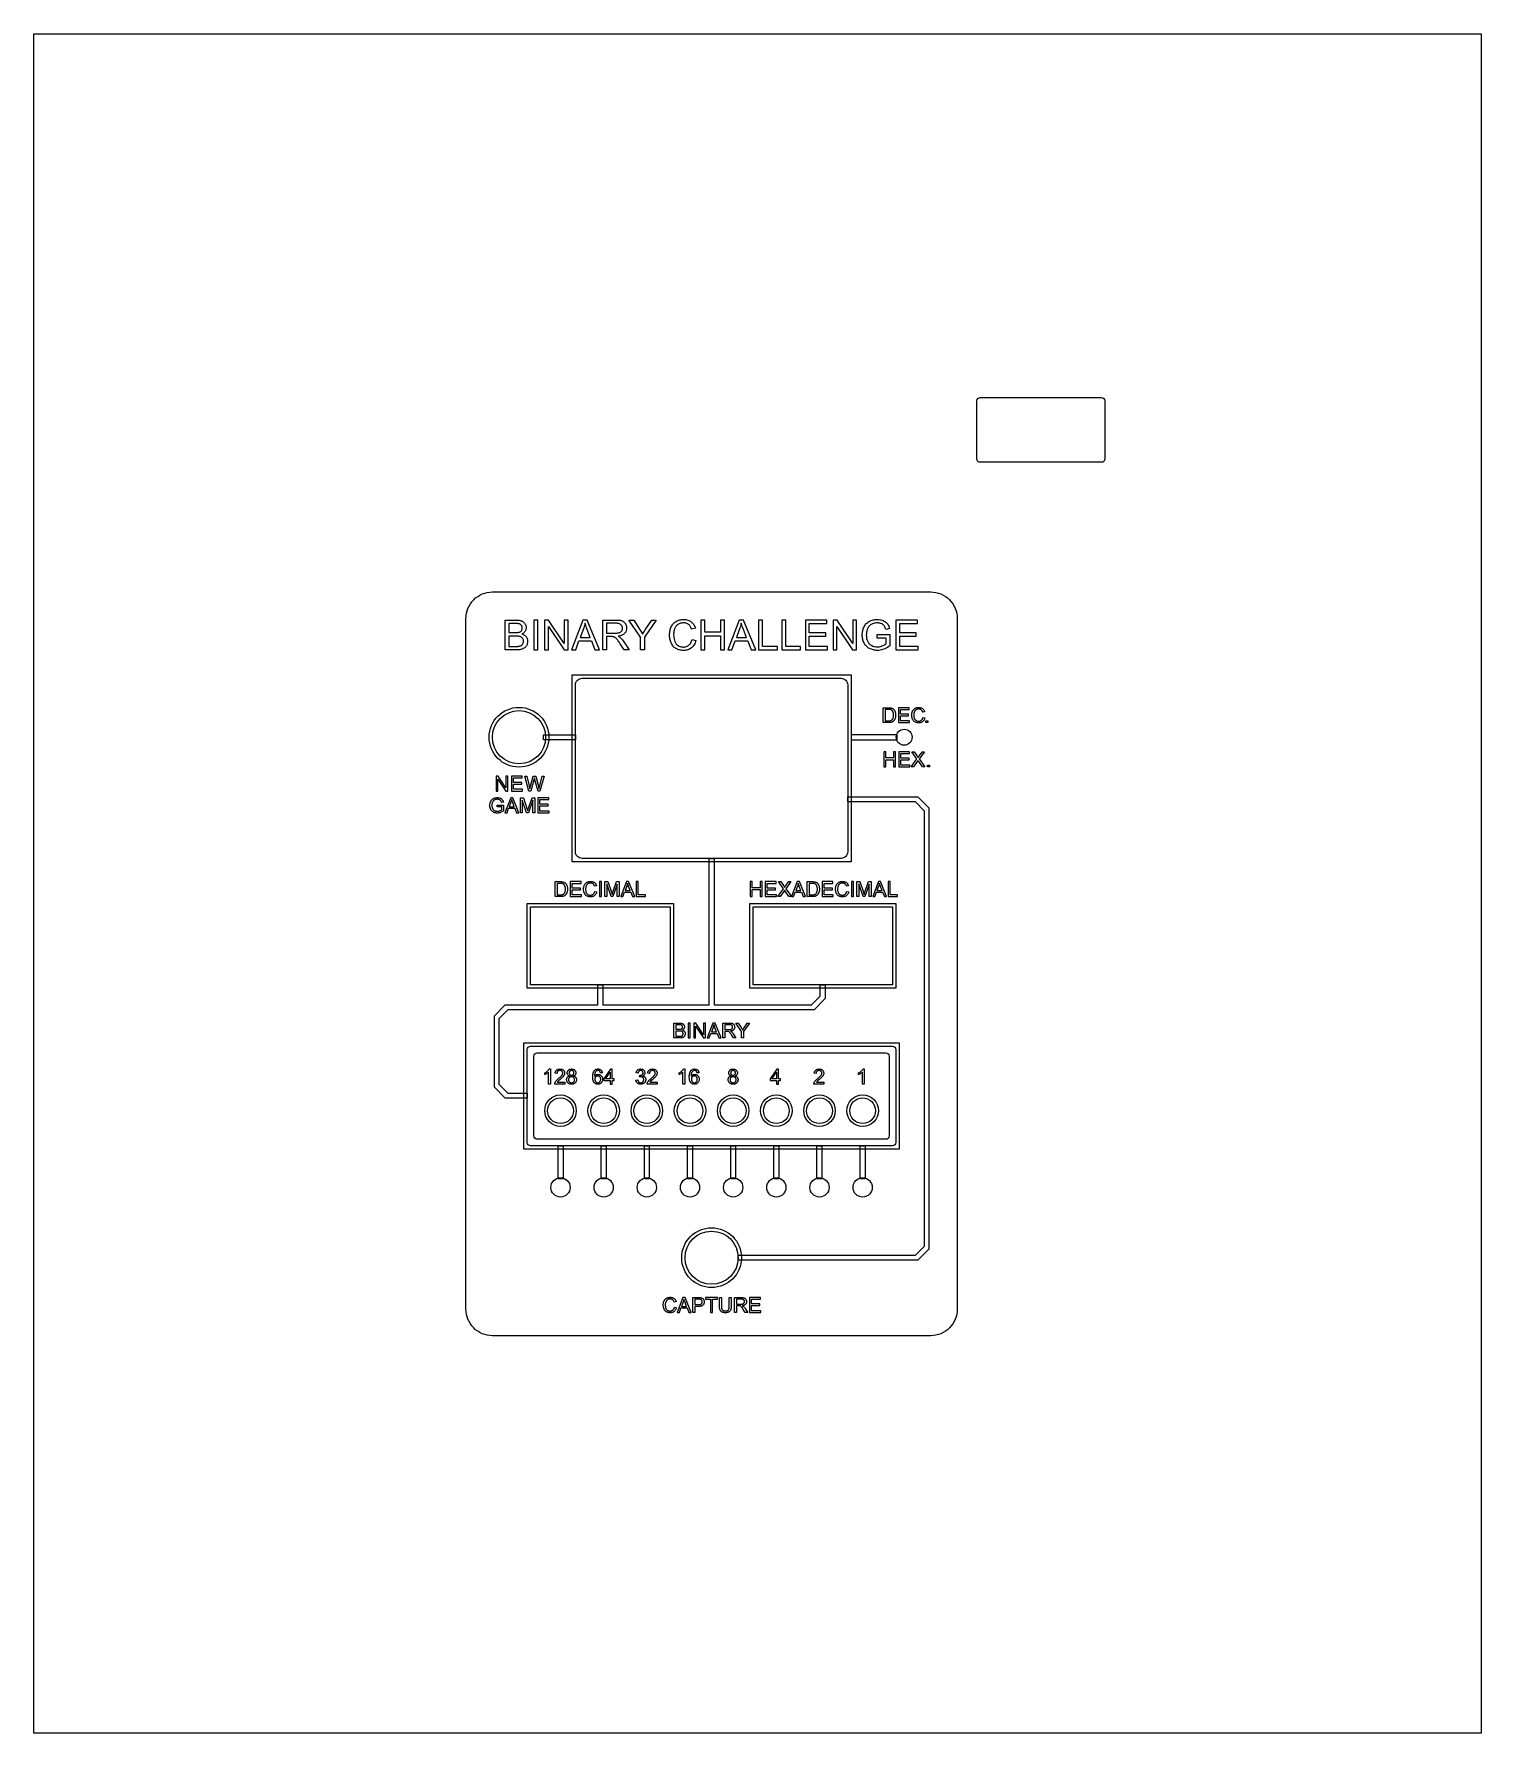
# Model space of a CAD drawing. Header units: inches. Extents: x 2386 to 2822, y 632 to 1144.
import ezdxf

# ---------------------------------------------------------------- set-up
doc = ezdxf.new("R2010")
doc.units = ezdxf.units.IN
doc.header["$MEASUREMENT"] = 0

msp = doc.modelspace()

# ---------------------------------------------------------------- linework, layer by layer
at = {"color": 3}
msp.add_lwpolyline([(2386.4, 1143.86), (2822.24, 1143.86), (2822.24, 632.16), (2386.4, 632.16)], close=True, dxfattribs=at)
at = {"color": 4}
msp.add_lwpolyline([(2671.43, 1034.35), (2707.93, 1034.35, -0.414214), (2708.93, 1033.35), (2708.93, 1015.85, -0.414214), (2707.93, 1014.85), (2671.43, 1014.85, -0.414214), (2670.43, 1015.85), (2670.43, 1033.35, -0.414214)], format="xyb", close=True, dxfattribs=at)
at = {"color": 1}
for points in [[(2524.49, 975.81), (2656.49, 975.81, -0.414214), (2664.49, 967.81), (2664.49, 759.81, -0.414214), (2656.49, 751.81), (2524.49, 751.81, -0.414214), (2516.49, 759.81), (2516.49, 967.81, -0.414214)], [(2551.49, 949.81), (2629.49, 949.81, -0.414214), (2631.49, 947.81), (2631.49, 897.56, -0.414214), (2629.49, 895.56), (2551.49, 895.56, -0.414214), (2549.49, 897.56), (2549.49, 947.81, -0.414214)], [(2535.99, 838.98), (2644.99, 838.98, -0.414214), (2645.99, 837.98), (2645.99, 809.98, -0.414214), (2644.99, 808.98), (2535.99, 808.98, -0.414214), (2534.99, 809.98), (2534.99, 837.98, -0.414214)], [(2537.99, 836.98), (2642.99, 836.98, -0.414214), (2643.99, 835.98), (2643.99, 811.98, -0.414214), (2642.99, 810.98), (2537.99, 810.98, -0.414214), (2536.99, 811.98), (2536.99, 835.98, -0.414214)]]:
    msp.add_lwpolyline(points, format="xyb", close=True, dxfattribs=at)
at = {"color": 2}
for points in [[(2528.28, 967.36), (2531.66, 967.36), (2531.91, 967.36), (2532.15, 967.34), (2532.37, 967.32), (2532.58, 967.29), (2532.78, 967.25), (2532.97, 967.21), (2533.15, 967.15), (2533.31, 967.09), (2533.55, 966.97), (2533.76, 966.82), (2533.96, 966.65), (2534.13, 966.46), (2534.29, 966.25), (2534.41, 966.02), (2534.51, 965.78), (2534.58, 965.55), (2534.62, 965.3), (2534.64, 965.06), (2534.63, 964.83), (2534.59, 964.61), (2534.53, 964.39), (2534.44, 964.18), (2534.33, 963.97), (2534.19, 963.78), (2534.02, 963.6), (2533.83, 963.43), (2533.62, 963.28), (2533.38, 963.15), (2533.58, 963.08), (2533.76, 963.01), (2533.94, 962.92), (2534.1, 962.82), (2534.25, 962.72), (2534.39, 962.6), (2534.52, 962.47), (2534.64, 962.33), (2534.74, 962.18), (2534.83, 962.03), (2534.9, 961.87), (2534.96, 961.7), (2535.01, 961.53), (2535.05, 961.35), (2535.07, 961.16), (2535.07, 960.97), (2535.06, 960.72), (2535.03, 960.48), (2534.98, 960.24), (2534.9, 960.01), (2534.81, 959.79), (2534.7, 959.59), (2534.57, 959.4), (2534.44, 959.23), (2534.3, 959.08), (2534.15, 958.96), (2533.98, 958.84), (2533.8, 958.74), (2533.6, 958.65), (2533.39, 958.58), (2533.16, 958.51), (2532.91, 958.46), (2532.65, 958.41), (2532.36, 958.38), (2532.04, 958.37), (2531.71, 958.36), (2528.28, 958.36)], [(2536.92, 967.36), (2536.92, 958.36), (2538.11, 958.36), (2538.11, 967.36)], [(2540.19, 967.36), (2540.19, 958.36), (2541.34, 958.36), (2541.34, 965.43), (2546.06, 958.36), (2547.29, 958.36), (2547.29, 967.36), (2546.14, 967.36), (2546.14, 960.29), (2541.42, 967.36)], [(2551.75, 967.36), (2548.3, 958.36), (2549.56, 958.36), (2550.55, 961.09), (2554.31, 961.09), (2555.36, 958.36), (2556.72, 958.36), (2553.04, 967.36)], [(2562.07, 961.47), (2561.94, 961.63), (2561.82, 961.78), (2561.69, 961.9), (2561.58, 962), (2561.47, 962.07), (2561.36, 962.14), (2561.25, 962.2), (2561.15, 962.24), (2561.04, 962.28), (2560.93, 962.31), (2560.84, 962.33), (2560.72, 962.34), (2560.59, 962.35), (2560.44, 962.35), (2560.26, 962.36), (2558.88, 962.36), (2558.88, 958.36), (2557.69, 958.36), (2557.69, 967.36), (2561.68, 967.36), (2561.97, 967.36), (2562.25, 967.34), (2562.5, 967.33), (2562.74, 967.3), (2562.96, 967.27), (2563.16, 967.22), (2563.35, 967.17), (2563.51, 967.12), (2563.75, 967.01), (2563.97, 966.86), (2564.17, 966.69), (2564.35, 966.49), (2564.51, 966.26), (2564.65, 966.01), (2564.75, 965.75), (2564.83, 965.48), (2564.87, 965.2), (2564.89, 964.9), (2564.88, 964.67), (2564.85, 964.44), (2564.8, 964.23), (2564.73, 964.02), (2564.64, 963.82), (2564.54, 963.64), (2564.41, 963.46), (2564.27, 963.29), (2564.1, 963.13), (2563.91, 962.99), (2563.71, 962.86), (2563.48, 962.75), (2563.23, 962.66), (2562.96, 962.57), (2562.66, 962.51), (2562.35, 962.45), (2562.53, 962.36), (2562.69, 962.27), (2562.84, 962.18), (2562.96, 962.1), (2563.07, 962.01), (2563.28, 961.81), (2563.48, 961.59), (2563.68, 961.35), (2563.87, 961.09), (2564.06, 960.81), (2565.62, 958.36), (2564.13, 958.36), (2562.93, 960.23), (2562.73, 960.54), (2562.55, 960.82), (2562.37, 961.07), (2562.22, 961.29)], [(2573.84, 967.36), (2570.25, 962.17), (2570.25, 958.36), (2569.06, 958.36), (2569.06, 962.17), (2565.59, 967.36), (2567.04, 967.36), (2568.82, 964.65), (2569.01, 964.34), (2569.2, 964.04), (2569.38, 963.73), (2569.56, 963.43), (2569.73, 963.12), (2569.9, 963.41), (2570.08, 963.72), (2570.28, 964.04), (2570.49, 964.37), (2570.71, 964.71), (2572.46, 967.36)], [(2584.6, 961.52), (2585.79, 961.21), (2585.69, 960.86), (2585.57, 960.52), (2585.43, 960.21), (2585.27, 959.92), (2585.09, 959.65), (2584.89, 959.41), (2584.68, 959.18), (2584.44, 958.98), (2584.19, 958.8), (2583.93, 958.64), (2583.65, 958.51), (2583.36, 958.4), (2583.06, 958.31), (2582.74, 958.25), (2582.41, 958.22), (2582.06, 958.21), (2581.71, 958.22), (2581.37, 958.24), (2581.05, 958.29), (2580.74, 958.35), (2580.46, 958.44), (2580.19, 958.54), (2579.93, 958.66), (2579.7, 958.8), (2579.48, 958.96), (2579.27, 959.13), (2579.07, 959.32), (2578.89, 959.52), (2578.73, 959.75), (2578.57, 959.99), (2578.44, 960.24), (2578.31, 960.51), (2578.2, 960.8), (2578.1, 961.09), (2578.02, 961.38), (2577.95, 961.68), (2577.9, 961.98), (2577.86, 962.29), (2577.84, 962.61), (2577.83, 962.93), (2577.84, 963.27), (2577.87, 963.61), (2577.91, 963.93), (2577.97, 964.24), (2578.04, 964.54), (2578.14, 964.83), (2578.25, 965.11), (2578.37, 965.38), (2578.51, 965.63), (2578.67, 965.87), (2578.84, 966.09), (2579.02, 966.3), (2579.22, 966.49), (2579.43, 966.67), (2579.66, 966.83), (2579.9, 966.97), (2580.15, 967.1), (2580.41, 967.21), (2580.67, 967.3), (2580.94, 967.38), (2581.22, 967.44), (2581.5, 967.48), (2581.79, 967.51), (2582.08, 967.51), (2582.41, 967.5), (2582.73, 967.47), (2583.03, 967.42), (2583.33, 967.34), (2583.6, 967.24), (2583.87, 967.13), (2584.12, 966.99), (2584.35, 966.83), (2584.58, 966.65), (2584.78, 966.45), (2584.97, 966.23), (2585.13, 966), (2585.29, 965.75), (2585.42, 965.48), (2585.54, 965.19), (2585.64, 964.89), (2584.46, 964.62), (2584.38, 964.85), (2584.29, 965.07), (2584.19, 965.28), (2584.08, 965.46), (2583.96, 965.64), (2583.84, 965.79), (2583.7, 965.93), (2583.56, 966.05), (2583.4, 966.15), (2583.24, 966.24), (2583.07, 966.32), (2582.88, 966.38), (2582.69, 966.43), (2582.49, 966.47), (2582.28, 966.49), (2582.06, 966.49), (2581.8, 966.49), (2581.56, 966.46), (2581.33, 966.42), (2581.11, 966.37), (2580.89, 966.3), (2580.69, 966.21), (2580.5, 966.11), (2580.32, 966), (2580.16, 965.87), (2580, 965.73), (2579.86, 965.58), (2579.73, 965.41), (2579.61, 965.24), (2579.51, 965.06), (2579.42, 964.87), (2579.34, 964.66), (2579.24, 964.32), (2579.16, 963.98), (2579.11, 963.64), (2579.07, 963.29), (2579.06, 962.93), (2579.08, 962.49), (2579.12, 962.06), (2579.18, 961.66), (2579.28, 961.28), (2579.4, 960.93), (2579.49, 960.72), (2579.59, 960.53), (2579.7, 960.35), (2579.82, 960.18), (2579.96, 960.03), (2580.11, 959.89), (2580.27, 959.76), (2580.44, 959.65), (2580.72, 959.5), (2581.02, 959.38), (2581.33, 959.29), (2581.64, 959.24), (2581.97, 959.23), (2582.21, 959.23), (2582.45, 959.26), (2582.67, 959.31), (2582.89, 959.37), (2583.1, 959.45), (2583.29, 959.55), (2583.48, 959.67), (2583.66, 959.8), (2583.83, 959.96), (2583.98, 960.13), (2584.12, 960.31), (2584.24, 960.52), (2584.35, 960.74), (2584.45, 960.98), (2584.53, 961.24)], [(2587.29, 967.36), (2587.29, 958.36), (2588.49, 958.36), (2588.49, 962.6), (2593.16, 962.6), (2593.16, 958.36), (2594.35, 958.36), (2594.35, 967.36), (2593.16, 967.36), (2593.16, 963.66), (2588.49, 963.66), (2588.49, 967.36)], [(2598.81, 967.36), (2595.35, 958.36), (2596.61, 958.36), (2597.6, 961.09), (2601.37, 961.09), (2602.41, 958.36), (2603.77, 958.36), (2600.09, 967.36)], [(2604.67, 967.36), (2604.67, 958.36), (2610.3, 958.36), (2610.3, 959.42), (2605.87, 959.42), (2605.87, 967.36)], [(2611.67, 967.36), (2611.67, 958.36), (2617.29, 958.36), (2617.29, 959.42), (2612.86, 959.42), (2612.86, 967.36)], [(2618.73, 967.36), (2618.73, 958.36), (2625.45, 958.36), (2625.45, 959.42), (2619.92, 959.42), (2619.92, 962.49), (2624.9, 962.49), (2624.9, 963.54), (2619.92, 963.54), (2619.92, 966.3), (2625.24, 966.3), (2625.24, 967.36)], [(2627.08, 967.36), (2627.08, 958.36), (2628.22, 958.36), (2628.22, 965.43), (2632.95, 958.36), (2634.17, 958.36), (2634.17, 967.36), (2633.03, 967.36), (2633.03, 960.29), (2628.3, 967.36)], [(2638.72, 959.67), (2639.04, 959.53), (2639.37, 959.42), (2639.71, 959.34), (2640.05, 959.3), (2640.4, 959.28), (2640.71, 959.29), (2641.02, 959.33), (2641.32, 959.39), (2641.62, 959.47), (2641.91, 959.58), (2642.19, 959.7), (2642.45, 959.82), (2642.67, 959.95), (2642.87, 960.08), (2643.03, 960.21), (2643.03, 961.89), (2640.39, 961.89), (2640.39, 962.95), (2644.2, 962.95), (2644.2, 959.61), (2643.84, 959.35), (2643.49, 959.11), (2643.12, 958.9), (2642.76, 958.71), (2642.39, 958.56), (2642.01, 958.43), (2641.63, 958.33), (2641.25, 958.26), (2640.86, 958.22), (2640.47, 958.21), (2640.14, 958.22), (2639.82, 958.24), (2639.51, 958.29), (2639.21, 958.35), (2638.91, 958.43), (2638.62, 958.53), (2638.34, 958.64), (2638.06, 958.77), (2637.8, 958.92), (2637.55, 959.09), (2637.32, 959.27), (2637.11, 959.47), (2636.91, 959.68), (2636.74, 959.91), (2636.57, 960.16), (2636.43, 960.42), (2636.3, 960.69), (2636.18, 960.97), (2636.09, 961.26), (2636.01, 961.55), (2635.95, 961.86), (2635.91, 962.17), (2635.88, 962.49), (2635.87, 962.82), (2635.88, 963.14), (2635.91, 963.46), (2635.95, 963.78), (2636.01, 964.09), (2636.09, 964.39), (2636.18, 964.69), (2636.29, 964.98), (2636.42, 965.27), (2636.57, 965.55), (2636.73, 965.8), (2636.9, 966.04), (2637.09, 966.26), (2637.3, 966.46), (2637.52, 966.65), (2637.75, 966.81), (2638, 966.96), (2638.27, 967.09), (2638.54, 967.2), (2638.82, 967.3), (2639.11, 967.38), (2639.42, 967.44), (2639.73, 967.48), (2640.05, 967.5), (2640.38, 967.51), (2640.76, 967.5), (2641.13, 967.46), (2641.48, 967.4), (2641.82, 967.31), (2642.14, 967.2), (2642.45, 967.06), (2642.72, 966.9), (2642.97, 966.73), (2643.19, 966.53), (2643.38, 966.32), (2643.55, 966.08), (2643.71, 965.81), (2643.84, 965.51), (2643.96, 965.19), (2644.06, 964.84), (2642.99, 964.55), (2642.9, 964.81), (2642.81, 965.05), (2642.71, 965.27), (2642.6, 965.46), (2642.49, 965.63), (2642.35, 965.78), (2642.2, 965.92), (2642.03, 966.04), (2641.84, 966.16), (2641.63, 966.26), (2641.4, 966.34), (2641.16, 966.41), (2640.91, 966.46), (2640.65, 966.49), (2640.39, 966.49), (2640.07, 966.48), (2639.77, 966.45), (2639.49, 966.4), (2639.22, 966.34), (2638.97, 966.25), (2638.74, 966.14), (2638.53, 966.02), (2638.34, 965.89), (2638.17, 965.75), (2638.01, 965.59), (2637.87, 965.43), (2637.75, 965.26), (2637.63, 965.08), (2637.53, 964.89), (2637.45, 964.7), (2637.32, 964.36), (2637.22, 964.01), (2637.16, 963.65), (2637.11, 963.28), (2637.1, 962.89), (2637.11, 962.6), (2637.13, 962.31), (2637.16, 962.04), (2637.2, 961.79), (2637.26, 961.54), (2637.33, 961.31), (2637.42, 961.09), (2637.52, 960.88), (2637.63, 960.68), (2637.75, 960.5), (2637.88, 960.33), (2638.02, 960.17), (2638.18, 960.03), (2638.35, 959.9), (2638.53, 959.78)], [(2645.98, 967.36), (2645.98, 958.36), (2652.69, 958.36), (2652.69, 959.42), (2647.17, 959.42), (2647.17, 962.49), (2652.15, 962.49), (2652.15, 963.54), (2647.17, 963.54), (2647.17, 966.3), (2652.49, 966.3), (2652.49, 967.36)], [(2529.47, 966.3), (2529.47, 963.58), (2531.42, 963.58), (2531.71, 963.58), (2531.98, 963.6), (2532.2, 963.62), (2532.4, 963.65), (2532.55, 963.68), (2532.72, 963.74), (2532.88, 963.82), (2533.02, 963.91), (2533.13, 964.01), (2533.24, 964.13), (2533.32, 964.26), (2533.38, 964.41), (2533.43, 964.56), (2533.46, 964.73), (2533.47, 964.92), (2533.46, 965.09), (2533.43, 965.26), (2533.39, 965.42), (2533.33, 965.57), (2533.25, 965.71), (2533.16, 965.83), (2533.05, 965.94), (2532.93, 966.04), (2532.79, 966.11), (2532.64, 966.17), (2532.53, 966.2), (2532.4, 966.23), (2532.26, 966.25), (2532.1, 966.27), (2531.92, 966.28), (2531.72, 966.29), (2531.5, 966.3), (2531.27, 966.3)], [(2529.47, 962.52), (2529.47, 959.42), (2531.71, 959.42), (2531.93, 959.42), (2532.12, 959.43), (2532.28, 959.44), (2532.41, 959.45), (2532.52, 959.47), (2532.68, 959.5), (2532.83, 959.54), (2532.97, 959.59), (2533.09, 959.65), (2533.21, 959.71), (2533.31, 959.79), (2533.41, 959.87), (2533.5, 959.97), (2533.59, 960.09), (2533.66, 960.21), (2533.73, 960.35), (2533.78, 960.49), (2533.81, 960.64), (2533.83, 960.8), (2533.84, 960.97), (2533.83, 961.17), (2533.8, 961.35), (2533.75, 961.53), (2533.68, 961.69), (2533.58, 961.84), (2533.47, 961.98), (2533.34, 962.11), (2533.2, 962.21), (2533.04, 962.3), (2532.87, 962.37), (2532.67, 962.42), (2532.44, 962.46), (2532.17, 962.49), (2531.88, 962.51), (2531.55, 962.52)], [(2553.95, 962.06), (2553.01, 964.55), (2552.84, 964.99), (2552.7, 965.39), (2552.57, 965.77), (2552.46, 966.11), (2552.37, 966.41), (2552.29, 966.07), (2552.21, 965.72), (2552.11, 965.38), (2552, 965.04), (2551.88, 964.7), (2550.9, 962.06)], [(2558.88, 966.37), (2558.88, 963.39), (2561.44, 963.39), (2561.75, 963.39), (2562.04, 963.42), (2562.29, 963.45), (2562.52, 963.5), (2562.72, 963.56), (2562.89, 963.63), (2563.05, 963.72), (2563.19, 963.83), (2563.31, 963.96), (2563.42, 964.1), (2563.51, 964.25), (2563.57, 964.4), (2563.62, 964.57), (2563.65, 964.73), (2563.66, 964.9), (2563.65, 965.06), (2563.63, 965.21), (2563.59, 965.35), (2563.54, 965.49), (2563.48, 965.61), (2563.4, 965.73), (2563.3, 965.85), (2563.2, 965.95), (2563.07, 966.05), (2562.93, 966.13), (2562.77, 966.2), (2562.6, 966.26), (2562.41, 966.31), (2562.2, 966.34), (2561.97, 966.36), (2561.73, 966.37)], [(2601, 962.06), (2600.06, 964.55), (2599.89, 964.99), (2599.75, 965.39), (2599.62, 965.77), (2599.51, 966.11), (2599.42, 966.41), (2599.34, 966.07), (2599.26, 965.72), (2599.16, 965.38), (2599.05, 965.04), (2598.93, 964.7), (2597.95, 962.06)], [(2642.2, 940.96), (2643.75, 940.96), (2643.88, 940.96), (2644, 940.96), (2644.11, 940.95), (2644.22, 940.94), (2644.31, 940.93), (2644.4, 940.92), (2644.48, 940.91), (2644.55, 940.9), (2644.7, 940.85), (2644.85, 940.8), (2644.98, 940.74), (2645.1, 940.66), (2645.21, 940.57), (2645.3, 940.5), (2645.38, 940.41), (2645.46, 940.32), (2645.53, 940.23), (2645.59, 940.13), (2645.65, 940.03), (2645.7, 939.92), (2645.75, 939.8), (2645.81, 939.61), (2645.86, 939.41), (2645.89, 939.19), (2645.92, 938.97), (2645.92, 938.73), (2645.92, 938.53), (2645.9, 938.34), (2645.88, 938.16), (2645.85, 937.99), (2645.8, 937.83), (2645.75, 937.67), (2645.7, 937.53), (2645.64, 937.4), (2645.57, 937.28), (2645.5, 937.17), (2645.42, 937.07), (2645.34, 936.98), (2645.26, 936.9), (2645.17, 936.83), (2645.09, 936.76), (2644.99, 936.71), (2644.89, 936.65), (2644.79, 936.61), (2644.67, 936.57), (2644.55, 936.54), (2644.42, 936.51), (2644.28, 936.49), (2644.14, 936.47), (2643.99, 936.46), (2643.83, 936.46), (2642.2, 936.46)], [(2642.8, 940.43), (2642.8, 936.99), (2643.76, 936.99), (2643.93, 936.99), (2644.08, 937), (2644.22, 937.02), (2644.35, 937.04), (2644.46, 937.07), (2644.55, 937.11), (2644.64, 937.15), (2644.72, 937.2), (2644.8, 937.25), (2644.86, 937.31), (2644.94, 937.4), (2645.02, 937.5), (2645.08, 937.61), (2645.14, 937.74), (2645.19, 937.88), (2645.23, 938.03), (2645.27, 938.19), (2645.29, 938.36), (2645.3, 938.55), (2645.31, 938.74), (2645.31, 938.92), (2645.29, 939.08), (2645.28, 939.23), (2645.25, 939.37), (2645.22, 939.5), (2645.18, 939.62), (2645.13, 939.73), (2645.08, 939.83), (2645.02, 939.92), (2644.96, 940), (2644.89, 940.08), (2644.82, 940.15), (2644.75, 940.21), (2644.67, 940.26), (2644.6, 940.3), (2644.51, 940.34), (2644.45, 940.36), (2644.38, 940.38), (2644.29, 940.39), (2644.2, 940.41), (2644.1, 940.42), (2643.99, 940.42), (2643.87, 940.43), (2643.74, 940.43)], [(2646.75, 940.96), (2646.75, 936.46), (2650.11, 936.46), (2650.11, 936.99), (2647.35, 936.99), (2647.35, 938.52), (2649.84, 938.52), (2649.84, 939.05), (2647.35, 939.05), (2647.35, 940.43), (2650.01, 940.43), (2650.01, 940.96)], [(2654.15, 938.04), (2654.74, 937.89), (2654.69, 937.71), (2654.63, 937.54), (2654.56, 937.39), (2654.48, 937.24), (2654.39, 937.11), (2654.29, 936.98), (2654.19, 936.87), (2654.07, 936.77), (2653.94, 936.68), (2653.81, 936.6), (2653.67, 936.53), (2653.53, 936.48), (2653.38, 936.44), (2653.22, 936.41), (2653.05, 936.39), (2652.88, 936.38), (2652.7, 936.39), (2652.53, 936.4), (2652.37, 936.43), (2652.22, 936.46), (2652.08, 936.5), (2651.94, 936.55), (2651.81, 936.61), (2651.7, 936.68), (2651.58, 936.76), (2651.48, 936.84), (2651.38, 936.94), (2651.29, 937.04), (2651.21, 937.15), (2651.13, 937.27), (2651.06, 937.4), (2651, 937.54), (2650.95, 937.68), (2650.9, 937.82), (2650.86, 937.97), (2650.82, 938.12), (2650.8, 938.27), (2650.78, 938.43), (2650.77, 938.58), (2650.76, 938.74), (2650.77, 938.92), (2650.78, 939.08), (2650.8, 939.25), (2650.83, 939.4), (2650.87, 939.55), (2650.91, 939.7), (2650.97, 939.84), (2651.03, 939.97), (2651.1, 940.1), (2651.18, 940.22), (2651.27, 940.33), (2651.36, 940.43), (2651.46, 940.53), (2651.56, 940.61), (2651.68, 940.69), (2651.8, 940.77), (2651.92, 940.83), (2652.05, 940.88), (2652.18, 940.93), (2652.32, 940.97), (2652.46, 941), (2652.6, 941.02), (2652.74, 941.03), (2652.89, 941.04), (2653.05, 941.03), (2653.21, 941.02), (2653.36, 940.99), (2653.51, 940.95), (2653.65, 940.9), (2653.78, 940.84), (2653.91, 940.77), (2654.02, 940.69), (2654.13, 940.6), (2654.24, 940.5), (2654.33, 940.4), (2654.41, 940.28), (2654.49, 940.15), (2654.56, 940.02), (2654.62, 939.88), (2654.67, 939.73), (2654.08, 939.59), (2654.04, 939.71), (2653.99, 939.82), (2653.94, 939.92), (2653.89, 940.01), (2653.83, 940.1), (2653.76, 940.17), (2653.7, 940.24), (2653.62, 940.3), (2653.55, 940.36), (2653.47, 940.4), (2653.38, 940.44), (2653.29, 940.47), (2653.19, 940.5), (2653.09, 940.51), (2652.99, 940.52), (2652.88, 940.53), (2652.75, 940.52), (2652.63, 940.51), (2652.51, 940.49), (2652.4, 940.47), (2652.29, 940.43), (2652.19, 940.39), (2652.1, 940.34), (2652.01, 940.28), (2651.92, 940.21), (2651.85, 940.14), (2651.78, 940.07), (2651.71, 939.99), (2651.65, 939.9), (2651.6, 939.81), (2651.56, 939.71), (2651.52, 939.61), (2651.47, 939.44), (2651.43, 939.27), (2651.4, 939.1), (2651.38, 938.92), (2651.38, 938.75), (2651.38, 938.52), (2651.4, 938.31), (2651.44, 938.11), (2651.48, 937.92), (2651.54, 937.74), (2651.59, 937.64), (2651.64, 937.54), (2651.7, 937.45), (2651.76, 937.37), (2651.83, 937.29), (2651.9, 937.22), (2651.98, 937.16), (2652.07, 937.1), (2652.21, 937.03), (2652.36, 936.97), (2652.51, 936.93), (2652.67, 936.9), (2652.83, 936.89), (2652.95, 936.9), (2653.07, 936.91), (2653.18, 936.93), (2653.29, 936.97), (2653.4, 937.01), (2653.49, 937.06), (2653.59, 937.11), (2653.68, 937.18), (2653.76, 937.26), (2653.84, 937.34), (2653.91, 937.44), (2653.97, 937.54), (2654.02, 937.65), (2654.07, 937.77), (2654.11, 937.9)], [(2655.07, 936.99), (2655.67, 936.99), (2655.67, 936.46), (2655.07, 936.46)], [(2642.36, 927.66), (2642.36, 923.16), (2642.95, 923.16), (2642.95, 925.28), (2645.29, 925.28), (2645.29, 923.16), (2645.89, 923.16), (2645.89, 927.66), (2645.29, 927.66), (2645.29, 925.81), (2642.95, 925.81), (2642.95, 927.66)], [(2646.89, 927.66), (2646.89, 923.16), (2650.25, 923.16), (2650.25, 923.69), (2647.49, 923.69), (2647.49, 925.22), (2649.98, 925.22), (2649.98, 925.75), (2647.49, 925.75), (2647.49, 927.13), (2650.14, 927.13), (2650.14, 927.66)], [(2652.71, 925.95), (2652.77, 926.05), (2652.84, 926.15), (2652.91, 926.26), (2652.98, 926.36), (2653.06, 926.47), (2653.97, 927.66), (2654.62, 927.66), (2653.04, 925.54), (2654.74, 923.16), (2654, 923.16), (2652.87, 924.77), (2652.83, 924.82), (2652.79, 924.88), (2652.75, 924.94), (2652.71, 925), (2652.67, 925.07), (2652.62, 924.97), (2652.57, 924.89), (2652.52, 924.83), (2652.49, 924.77), (2652.46, 924.73), (2651.33, 923.16), (2650.61, 923.16), (2652.35, 925.51), (2650.82, 927.66), (2651.53, 927.66), (2652.35, 926.51), (2652.44, 926.37), (2652.53, 926.25), (2652.6, 926.13), (2652.66, 926.04)], [(2655.5, 923.69), (2656.1, 923.69), (2656.1, 923.16), (2655.5, 923.16)], [(2525.56, 920.35), (2525.56, 915.85), (2526.13, 915.85), (2526.13, 919.38), (2528.49, 915.85), (2529.1, 915.85), (2529.1, 920.35), (2528.53, 920.35), (2528.53, 916.81), (2526.17, 920.35)], [(2530.21, 920.35), (2530.21, 915.85), (2533.57, 915.85), (2533.57, 916.38), (2530.81, 916.38), (2530.81, 917.91), (2533.3, 917.91), (2533.3, 918.44), (2530.81, 918.44), (2530.81, 919.81), (2533.46, 919.81), (2533.46, 920.35)], [(2537.51, 920.35), (2538.15, 918.07), (2538.25, 917.73), (2538.33, 917.41), (2538.4, 917.09), (2538.46, 916.78), (2538.5, 916.47), (2538.54, 916.65), (2538.58, 916.84), (2538.63, 917.03), (2538.67, 917.24), (2538.73, 917.45), (2539.43, 920.35), (2540.03, 920.35), (2538.8, 915.85), (2538.22, 915.85), (2537.28, 919.27), (2537.25, 919.38), (2537.22, 919.47), (2537.2, 919.55), (2537.18, 919.62), (2537.16, 919.68), (2537.15, 919.73), (2537.14, 919.77), (2537.13, 919.8), (2537.11, 919.68), (2537.08, 919.57), (2537.05, 919.46), (2537.03, 919.37), (2537, 919.27), (2536.05, 915.85), (2535.44, 915.85), (2534.25, 920.35), (2534.86, 920.35), (2535.54, 917.4), (2535.58, 917.21), (2535.62, 917.03), (2535.66, 916.84), (2535.7, 916.66), (2535.73, 916.47), (2535.75, 916.56), (2535.77, 916.65), (2535.79, 916.72), (2535.81, 916.8), (2535.83, 916.87), (2535.84, 916.93), (2535.85, 916.99), (2535.87, 917.04), (2535.88, 917.09), (2535.89, 917.14), (2535.9, 917.18), (2535.91, 917.21), (2535.92, 917.24), (2535.92, 917.27), (2535.93, 917.29), (2535.93, 917.31), (2536.79, 920.35)], [(2525.13, 909.95), (2525.29, 909.88), (2525.45, 909.82), (2525.62, 909.79), (2525.79, 909.76), (2525.97, 909.75), (2526.12, 909.76), (2526.27, 909.78), (2526.42, 909.81), (2526.57, 909.85), (2526.72, 909.9), (2526.86, 909.96), (2526.99, 910.03), (2527.1, 910.09), (2527.2, 910.15), (2527.28, 910.22), (2527.28, 911.06), (2525.96, 911.06), (2525.96, 911.59), (2527.86, 911.59), (2527.86, 909.92), (2527.69, 909.79), (2527.51, 909.67), (2527.33, 909.56), (2527.14, 909.47), (2526.96, 909.39), (2526.77, 909.33), (2526.58, 909.28), (2526.39, 909.25), (2526.2, 909.22), (2526, 909.22), (2525.84, 909.22), (2525.68, 909.23), (2525.52, 909.26), (2525.37, 909.29), (2525.22, 909.33), (2525.07, 909.38), (2524.93, 909.43), (2524.8, 909.5), (2524.66, 909.58), (2524.54, 909.66), (2524.43, 909.75), (2524.32, 909.85), (2524.22, 909.95), (2524.13, 910.07), (2524.05, 910.19), (2523.98, 910.32), (2523.91, 910.46), (2523.86, 910.6), (2523.81, 910.74), (2523.77, 910.89), (2523.74, 911.04), (2523.72, 911.2), (2523.71, 911.36), (2523.7, 911.52), (2523.71, 911.69), (2523.72, 911.85), (2523.74, 912), (2523.77, 912.16), (2523.81, 912.31), (2523.86, 912.46), (2523.91, 912.6), (2523.98, 912.75), (2524.05, 912.89), (2524.13, 913.01), (2524.22, 913.13), (2524.31, 913.24), (2524.41, 913.35), (2524.52, 913.44), (2524.64, 913.52), (2524.77, 913.59), (2524.9, 913.66), (2525.03, 913.72), (2525.18, 913.76), (2525.32, 913.8), (2525.47, 913.83), (2525.63, 913.85), (2525.79, 913.87), (2525.96, 913.87), (2526.15, 913.86), (2526.33, 913.85), (2526.51, 913.81), (2526.68, 913.77), (2526.84, 913.71), (2526.99, 913.64), (2527.13, 913.57), (2527.25, 913.48), (2527.36, 913.38), (2527.46, 913.27), (2527.54, 913.15), (2527.62, 913.02), (2527.69, 912.87), (2527.75, 912.71), (2527.8, 912.54), (2527.26, 912.39), (2527.22, 912.52), (2527.17, 912.64), (2527.12, 912.75), (2527.07, 912.84), (2527.01, 912.93), (2526.94, 913), (2526.87, 913.07), (2526.78, 913.14), (2526.68, 913.19), (2526.58, 913.24), (2526.46, 913.29), (2526.34, 913.32), (2526.22, 913.34), (2526.09, 913.36), (2525.96, 913.36), (2525.8, 913.36), (2525.65, 913.34), (2525.51, 913.32), (2525.38, 913.28), (2525.25, 913.24), (2525.14, 913.18), (2525.03, 913.12), (2524.94, 913.06), (2524.85, 912.99), (2524.77, 912.91), (2524.7, 912.83), (2524.64, 912.74), (2524.58, 912.65), (2524.53, 912.56), (2524.49, 912.46), (2524.43, 912.29), (2524.38, 912.12), (2524.34, 911.94), (2524.32, 911.75), (2524.32, 911.56), (2524.32, 911.41), (2524.33, 911.27), (2524.34, 911.14), (2524.37, 911.01), (2524.4, 910.88), (2524.43, 910.77), (2524.47, 910.66), (2524.52, 910.55), (2524.58, 910.45), (2524.64, 910.36), (2524.71, 910.28), (2524.78, 910.2), (2524.86, 910.13), (2524.94, 910.06), (2525.03, 910)], [(2529.98, 913.79), (2528.25, 909.29), (2528.88, 909.29), (2529.37, 910.66), (2531.26, 910.66), (2531.78, 909.29), (2532.46, 909.29), (2530.62, 913.79)], [(2531.07, 911.14), (2530.6, 912.39), (2530.52, 912.61), (2530.45, 912.81), (2530.38, 913), (2530.33, 913.17), (2530.28, 913.32), (2530.25, 913.15), (2530.2, 912.98), (2530.15, 912.8), (2530.1, 912.63), (2530.04, 912.46), (2529.55, 911.14)], [(2537.21, 913.79), (2537.21, 909.29), (2536.64, 909.29), (2536.64, 913.06), (2535.33, 909.29), (2534.79, 909.29), (2533.49, 913.12), (2533.49, 909.29), (2532.92, 909.29), (2532.92, 913.79), (2533.81, 913.79), (2534.88, 910.61), (2534.91, 910.5), (2534.95, 910.4), (2534.98, 910.31), (2535.01, 910.22), (2535.03, 910.14), (2535.05, 910.07), (2535.08, 910), (2535.09, 909.94), (2535.11, 910.01), (2535.14, 910.08), (2535.16, 910.16), (2535.19, 910.24), (2535.22, 910.34), (2535.26, 910.44), (2535.29, 910.55), (2535.33, 910.66), (2536.41, 913.79)], [(2538.18, 913.79), (2538.18, 909.29), (2541.54, 909.29), (2541.54, 909.82), (2538.78, 909.82), (2538.78, 911.36), (2541.27, 911.36), (2541.27, 911.88), (2538.78, 911.88), (2538.78, 913.26), (2541.44, 913.26), (2541.44, 913.79)], [(2543.37, 888.56), (2544.92, 888.56), (2545.05, 888.56), (2545.17, 888.56), (2545.28, 888.55), (2545.38, 888.54), (2545.48, 888.53), (2545.57, 888.52), (2545.65, 888.51), (2545.72, 888.5), (2545.87, 888.45), (2546.01, 888.4), (2546.14, 888.34), (2546.27, 888.26), (2546.38, 888.17), (2546.47, 888.1), (2546.55, 888.01), (2546.62, 887.92), (2546.69, 887.83), (2546.75, 887.73), (2546.81, 887.63), (2546.87, 887.52), (2546.91, 887.4), (2546.98, 887.21), (2547.03, 887.01), (2547.06, 886.79), (2547.08, 886.57), (2547.09, 886.33), (2547.08, 886.13), (2547.07, 885.94), (2547.05, 885.76), (2547.01, 885.59), (2546.97, 885.43), (2546.92, 885.27), (2546.86, 885.13), (2546.8, 885), (2546.73, 884.88), (2546.66, 884.77), (2546.59, 884.67), (2546.51, 884.58), (2546.42, 884.5), (2546.34, 884.43), (2546.25, 884.36), (2546.16, 884.31), (2546.06, 884.25), (2545.95, 884.21), (2545.84, 884.17), (2545.72, 884.14), (2545.59, 884.11), (2545.45, 884.09), (2545.3, 884.07), (2545.15, 884.06), (2544.99, 884.06), (2543.37, 884.06)], [(2543.96, 888.03), (2543.96, 884.59), (2544.92, 884.59), (2545.1, 884.59), (2545.25, 884.6), (2545.39, 884.62), (2545.51, 884.64), (2545.62, 884.67), (2545.72, 884.71), (2545.81, 884.75), (2545.89, 884.8), (2545.96, 884.85), (2546.03, 884.91), (2546.11, 885), (2546.18, 885.1), (2546.25, 885.21), (2546.31, 885.34), (2546.36, 885.48), (2546.4, 885.63), (2546.43, 885.79), (2546.46, 885.96), (2546.47, 886.15), (2546.47, 886.34), (2546.47, 886.52), (2546.46, 886.68), (2546.44, 886.83), (2546.42, 886.97), (2546.38, 887.1), (2546.34, 887.22), (2546.3, 887.33), (2546.24, 887.43), (2546.18, 887.52), (2546.12, 887.6), (2546.06, 887.68), (2545.99, 887.75), (2545.91, 887.81), (2545.84, 887.86), (2545.76, 887.9), (2545.68, 887.94), (2545.62, 887.96), (2545.54, 887.98), (2545.46, 887.99), (2545.37, 888.01), (2545.27, 888.02), (2545.16, 888.02), (2545.04, 888.03), (2544.91, 888.03)], [(2547.92, 888.56), (2547.92, 884.06), (2551.28, 884.06), (2551.28, 884.59), (2548.52, 884.59), (2548.52, 886.12), (2551.01, 886.12), (2551.01, 886.65), (2548.52, 886.65), (2548.52, 888.03), (2551.17, 888.03), (2551.17, 888.56)], [(2555.31, 885.64), (2555.91, 885.49), (2555.86, 885.31), (2555.8, 885.14), (2555.73, 884.99), (2555.65, 884.84), (2555.56, 884.71), (2555.46, 884.58), (2555.35, 884.47), (2555.23, 884.37), (2555.11, 884.28), (2554.98, 884.2), (2554.84, 884.13), (2554.69, 884.08), (2554.54, 884.04), (2554.38, 884.01), (2554.22, 883.99), (2554.04, 883.98), (2553.87, 883.99), (2553.7, 884), (2553.54, 884.03), (2553.38, 884.06), (2553.24, 884.1), (2553.11, 884.15), (2552.98, 884.21), (2552.86, 884.28), (2552.75, 884.36), (2552.65, 884.44), (2552.55, 884.54), (2552.46, 884.64), (2552.38, 884.75), (2552.3, 884.87), (2552.23, 885), (2552.17, 885.14), (2552.11, 885.28), (2552.06, 885.42), (2552.02, 885.57), (2551.99, 885.72), (2551.96, 885.87), (2551.94, 886.03), (2551.93, 886.18), (2551.93, 886.34), (2551.93, 886.52), (2551.95, 886.68), (2551.97, 886.85), (2552, 887), (2552.03, 887.15), (2552.08, 887.3), (2552.14, 887.44), (2552.2, 887.57), (2552.27, 887.7), (2552.35, 887.82), (2552.43, 887.93), (2552.52, 888.03), (2552.62, 888.13), (2552.73, 888.21), (2552.84, 888.29), (2552.96, 888.37), (2553.09, 888.43), (2553.22, 888.48), (2553.35, 888.53), (2553.48, 888.57), (2553.62, 888.6), (2553.76, 888.62), (2553.91, 888.63), (2554.05, 888.64), (2554.22, 888.63), (2554.38, 888.62), (2554.53, 888.59), (2554.68, 888.55), (2554.81, 888.5), (2554.95, 888.44), (2555.07, 888.37), (2555.19, 888.29), (2555.3, 888.2), (2555.4, 888.1), (2555.5, 888), (2555.58, 887.88), (2555.66, 887.75), (2555.72, 887.62), (2555.78, 887.48), (2555.83, 887.33), (2555.24, 887.19), (2555.2, 887.31), (2555.16, 887.42), (2555.11, 887.52), (2555.05, 887.61), (2554.99, 887.7), (2554.93, 887.77), (2554.86, 887.84), (2554.79, 887.9), (2554.71, 887.96), (2554.63, 888), (2554.55, 888.04), (2554.45, 888.07), (2554.36, 888.1), (2554.26, 888.11), (2554.15, 888.12), (2554.04, 888.13), (2553.91, 888.12), (2553.79, 888.11), (2553.68, 888.09), (2553.57, 888.07), (2553.46, 888.03), (2553.36, 887.99), (2553.26, 887.94), (2553.17, 887.88), (2553.09, 887.81), (2553.01, 887.74), (2552.94, 887.67), (2552.88, 887.59), (2552.82, 887.5), (2552.77, 887.41), (2552.72, 887.31), (2552.68, 887.21), (2552.63, 887.04), (2552.59, 886.87), (2552.57, 886.7), (2552.55, 886.52), (2552.54, 886.35), (2552.55, 886.12), (2552.57, 885.91), (2552.6, 885.71), (2552.65, 885.52), (2552.71, 885.34), (2552.76, 885.24), (2552.81, 885.14), (2552.86, 885.05), (2552.92, 884.97), (2552.99, 884.89), (2553.07, 884.82), (2553.15, 884.76), (2553.23, 884.7), (2553.37, 884.63), (2553.52, 884.57), (2553.68, 884.53), (2553.83, 884.5), (2554, 884.49), (2554.12, 884.5), (2554.24, 884.51), (2554.35, 884.53), (2554.46, 884.57), (2554.56, 884.61), (2554.66, 884.66), (2554.75, 884.71), (2554.84, 884.78), (2554.93, 884.86), (2555, 884.94), (2555.07, 885.04), (2555.13, 885.14), (2555.19, 885.25), (2555.24, 885.37), (2555.28, 885.5)], [(2556.74, 888.56), (2556.74, 884.06), (2557.34, 884.06), (2557.34, 888.56)], [(2562.66, 888.56), (2562.66, 884.06), (2562.09, 884.06), (2562.09, 887.83), (2560.78, 884.06), (2560.24, 884.06), (2558.94, 887.89), (2558.94, 884.06), (2558.37, 884.06), (2558.37, 888.56), (2559.27, 888.56), (2560.33, 885.37), (2560.37, 885.27), (2560.4, 885.17), (2560.43, 885.07), (2560.46, 884.98), (2560.48, 884.91), (2560.51, 884.83), (2560.53, 884.77), (2560.55, 884.71), (2560.57, 884.77), (2560.59, 884.84), (2560.62, 884.92), (2560.64, 885.01), (2560.68, 885.1), (2560.71, 885.21), (2560.75, 885.31), (2560.79, 885.43), (2561.86, 888.56)], [(2564.86, 888.56), (2563.13, 884.06), (2563.76, 884.06), (2564.26, 885.42), (2566.14, 885.42), (2566.66, 884.06), (2567.34, 884.06), (2565.5, 888.56)], [(2565.95, 885.91), (2565.48, 887.15), (2565.4, 887.37), (2565.33, 887.58), (2565.27, 887.76), (2565.21, 887.93), (2565.17, 888.09), (2565.13, 887.91), (2565.09, 887.74), (2565.04, 887.57), (2564.98, 887.4), (2564.92, 887.23), (2564.43, 885.91)], [(2567.79, 888.56), (2567.79, 884.06), (2570.6, 884.06), (2570.6, 884.59), (2568.39, 884.59), (2568.39, 888.56)], [(2602.15, 888.56), (2602.15, 884.06), (2602.75, 884.06), (2602.75, 886.18), (2605.08, 886.18), (2605.08, 884.06), (2605.68, 884.06), (2605.68, 888.56), (2605.08, 888.56), (2605.08, 886.71), (2602.75, 886.71), (2602.75, 888.56)], [(2606.68, 888.56), (2606.68, 884.06), (2610.04, 884.06), (2610.04, 884.59), (2607.28, 884.59), (2607.28, 886.12), (2609.77, 886.12), (2609.77, 886.65), (2607.28, 886.65), (2607.28, 888.03), (2609.94, 888.03), (2609.94, 888.56)], [(2612.5, 886.85), (2612.56, 886.95), (2612.63, 887.05), (2612.7, 887.16), (2612.78, 887.26), (2612.86, 887.37), (2613.76, 888.56), (2614.41, 888.56), (2612.83, 886.44), (2614.53, 884.06), (2613.8, 884.06), (2612.66, 885.67), (2612.62, 885.72), (2612.59, 885.78), (2612.55, 885.84), (2612.51, 885.9), (2612.47, 885.97), (2612.41, 885.87), (2612.36, 885.79), (2612.32, 885.73), (2612.28, 885.67), (2612.25, 885.63), (2611.12, 884.06), (2610.41, 884.06), (2612.15, 886.41), (2610.61, 888.56), (2611.32, 888.56), (2612.14, 887.41), (2612.23, 887.27), (2612.32, 887.15), (2612.39, 887.03), (2612.45, 886.94)], [(2616.29, 888.56), (2614.56, 884.06), (2615.2, 884.06), (2615.69, 885.42), (2617.57, 885.42), (2618.1, 884.06), (2618.77, 884.06), (2616.93, 888.56)], [(2617.39, 885.91), (2616.92, 887.15), (2616.84, 887.37), (2616.76, 887.58), (2616.7, 887.76), (2616.64, 887.93), (2616.6, 888.09), (2616.56, 887.91), (2616.52, 887.74), (2616.47, 887.57), (2616.42, 887.4), (2616.36, 887.23), (2615.86, 885.91)], [(2619.25, 888.56), (2620.8, 888.56), (2620.93, 888.56), (2621.05, 888.56), (2621.16, 888.55), (2621.26, 888.54), (2621.36, 888.53), (2621.45, 888.52), (2621.53, 888.51), (2621.6, 888.5), (2621.75, 888.45), (2621.89, 888.4), (2622.02, 888.34), (2622.15, 888.26), (2622.26, 888.17), (2622.35, 888.1), (2622.43, 888.01), (2622.5, 887.92), (2622.57, 887.83), (2622.64, 887.73), (2622.69, 887.63), (2622.75, 887.52), (2622.79, 887.4), (2622.86, 887.21), (2622.91, 887.01), (2622.94, 886.79), (2622.96, 886.57), (2622.97, 886.33), (2622.97, 886.13), (2622.95, 885.94), (2622.93, 885.76), (2622.89, 885.59), (2622.85, 885.43), (2622.8, 885.27), (2622.74, 885.13), (2622.68, 885), (2622.62, 884.88), (2622.54, 884.77), (2622.47, 884.67), (2622.39, 884.58), (2622.31, 884.5), (2622.22, 884.43), (2622.13, 884.36), (2622.04, 884.31), (2621.94, 884.25), (2621.83, 884.21), (2621.72, 884.17), (2621.6, 884.14), (2621.47, 884.11), (2621.33, 884.09), (2621.19, 884.07), (2621.03, 884.06), (2620.87, 884.06), (2619.25, 884.06)], [(2619.85, 888.03), (2619.85, 884.59), (2620.81, 884.59), (2620.98, 884.59), (2621.13, 884.6), (2621.27, 884.62), (2621.4, 884.64), (2621.5, 884.67), (2621.6, 884.71), (2621.69, 884.75), (2621.77, 884.8), (2621.84, 884.85), (2621.91, 884.91), (2621.99, 885), (2622.06, 885.1), (2622.13, 885.21), (2622.19, 885.34), (2622.24, 885.48), (2622.28, 885.63), (2622.31, 885.79), (2622.34, 885.96), (2622.35, 886.15), (2622.36, 886.34), (2622.35, 886.52), (2622.34, 886.68), (2622.32, 886.83), (2622.3, 886.97), (2622.27, 887.1), (2622.23, 887.22), (2622.18, 887.33), (2622.12, 887.43), (2622.07, 887.52), (2622, 887.6), (2621.94, 887.68), (2621.87, 887.75), (2621.8, 887.81), (2621.72, 887.86), (2621.64, 887.9), (2621.56, 887.94), (2621.5, 887.96), (2621.42, 887.98), (2621.34, 887.99), (2621.25, 888.01), (2621.15, 888.02), (2621.04, 888.02), (2620.92, 888.03), (2620.79, 888.03)], [(2623.8, 888.56), (2623.8, 884.06), (2627.16, 884.06), (2627.16, 884.59), (2624.4, 884.59), (2624.4, 886.12), (2626.89, 886.12), (2626.89, 886.65), (2624.4, 886.65), (2624.4, 888.03), (2627.06, 888.03), (2627.06, 888.56)], [(2631.19, 885.64), (2631.79, 885.49), (2631.74, 885.31), (2631.68, 885.14), (2631.61, 884.99), (2631.53, 884.84), (2631.44, 884.71), (2631.34, 884.58), (2631.23, 884.47), (2631.12, 884.37), (2630.99, 884.28), (2630.86, 884.2), (2630.72, 884.13), (2630.58, 884.08), (2630.42, 884.04), (2630.26, 884.01), (2630.1, 883.99), (2629.93, 883.98), (2629.75, 883.99), (2629.58, 884), (2629.42, 884.03), (2629.27, 884.06), (2629.12, 884.1), (2628.99, 884.15), (2628.86, 884.21), (2628.74, 884.28), (2628.63, 884.36), (2628.53, 884.44), (2628.43, 884.54), (2628.34, 884.64), (2628.26, 884.75), (2628.18, 884.87), (2628.11, 885), (2628.05, 885.14), (2627.99, 885.28), (2627.95, 885.42), (2627.9, 885.57), (2627.87, 885.72), (2627.84, 885.87), (2627.83, 886.03), (2627.82, 886.18), (2627.81, 886.34), (2627.82, 886.52), (2627.83, 886.68), (2627.85, 886.85), (2627.88, 887), (2627.92, 887.15), (2627.96, 887.3), (2628.02, 887.44), (2628.08, 887.57), (2628.15, 887.7), (2628.23, 887.82), (2628.31, 887.93), (2628.41, 888.03), (2628.5, 888.13), (2628.61, 888.21), (2628.72, 888.29), (2628.84, 888.37), (2628.97, 888.43), (2629.1, 888.48), (2629.23, 888.53), (2629.36, 888.57), (2629.5, 888.6), (2629.64, 888.62), (2629.79, 888.63), (2629.94, 888.64), (2630.1, 888.63), (2630.26, 888.62), (2630.41, 888.59), (2630.56, 888.55), (2630.7, 888.5), (2630.83, 888.44), (2630.95, 888.37), (2631.07, 888.29), (2631.18, 888.2), (2631.28, 888.1), (2631.38, 888), (2631.46, 887.88), (2631.54, 887.75), (2631.6, 887.62), (2631.66, 887.48), (2631.71, 887.33), (2631.13, 887.19), (2631.09, 887.31), (2631.04, 887.42), (2630.99, 887.52), (2630.93, 887.61), (2630.88, 887.7), (2630.81, 887.77), (2630.74, 887.84), (2630.67, 887.9), (2630.6, 887.96), (2630.51, 888), (2630.43, 888.04), (2630.34, 888.07), (2630.24, 888.1), (2630.14, 888.11), (2630.03, 888.12), (2629.92, 888.13), (2629.8, 888.12), (2629.67, 888.11), (2629.56, 888.09), (2629.45, 888.07), (2629.34, 888.03), (2629.24, 887.99), (2629.15, 887.94), (2629.06, 887.88), (2628.97, 887.81), (2628.89, 887.74), (2628.82, 887.67), (2628.76, 887.59), (2628.7, 887.5), (2628.65, 887.41), (2628.6, 887.31), (2628.57, 887.21), (2628.52, 887.04), (2628.48, 886.87), (2628.45, 886.7), (2628.43, 886.52), (2628.43, 886.35), (2628.43, 886.12), (2628.45, 885.91), (2628.49, 885.71), (2628.53, 885.52), (2628.59, 885.34), (2628.64, 885.24), (2628.69, 885.14), (2628.74, 885.05), (2628.81, 884.97), (2628.87, 884.89), (2628.95, 884.82), (2629.03, 884.76), (2629.11, 884.7), (2629.26, 884.63), (2629.4, 884.57), (2629.56, 884.53), (2629.71, 884.5), (2629.88, 884.49), (2630, 884.5), (2630.12, 884.51), (2630.23, 884.53), (2630.34, 884.57), (2630.44, 884.61), (2630.54, 884.66), (2630.64, 884.71), (2630.72, 884.78), (2630.81, 884.86), (2630.88, 884.94), (2630.95, 885.04), (2631.02, 885.14), (2631.07, 885.25), (2631.12, 885.37), (2631.16, 885.5)], [(2632.62, 888.56), (2632.62, 884.06), (2633.22, 884.06), (2633.22, 888.56)], [(2638.55, 888.56), (2638.55, 884.06), (2637.97, 884.06), (2637.97, 887.83), (2636.66, 884.06), (2636.13, 884.06), (2634.83, 887.89), (2634.83, 884.06), (2634.25, 884.06), (2634.25, 888.56), (2635.15, 888.56), (2636.21, 885.37), (2636.25, 885.27), (2636.28, 885.17), (2636.31, 885.07), (2636.34, 884.98), (2636.37, 884.91), (2636.39, 884.83), (2636.41, 884.77), (2636.43, 884.71), (2636.45, 884.77), (2636.47, 884.84), (2636.5, 884.92), (2636.53, 885.01), (2636.56, 885.1), (2636.59, 885.21), (2636.63, 885.31), (2636.67, 885.43), (2637.74, 888.56)], [(2640.74, 888.56), (2639.01, 884.06), (2639.64, 884.06), (2640.14, 885.42), (2642.02, 885.42), (2642.55, 884.06), (2643.22, 884.06), (2641.38, 888.56)], [(2641.84, 885.91), (2641.37, 887.15), (2641.29, 887.37), (2641.21, 887.58), (2641.15, 887.76), (2641.09, 887.93), (2641.05, 888.09), (2641.01, 887.91), (2640.97, 887.74), (2640.92, 887.57), (2640.86, 887.4), (2640.8, 887.23), (2640.31, 885.91)], [(2643.67, 888.56), (2643.67, 884.06), (2646.49, 884.06), (2646.49, 884.59), (2644.27, 884.59), (2644.27, 888.56)], [(2579.15, 845.98), (2580.84, 845.98), (2580.96, 845.98), (2581.08, 845.97), (2581.19, 845.96), (2581.3, 845.95), (2581.4, 845.93), (2581.49, 845.91), (2581.58, 845.88), (2581.66, 845.85), (2581.78, 845.79), (2581.89, 845.71), (2581.99, 845.63), (2582.08, 845.53), (2582.15, 845.43), (2582.22, 845.31), (2582.26, 845.19), (2582.3, 845.08), (2582.32, 844.96), (2582.33, 844.83), (2582.32, 844.72), (2582.3, 844.61), (2582.27, 844.5), (2582.23, 844.39), (2582.17, 844.29), (2582.1, 844.19), (2582.02, 844.1), (2581.93, 844.02), (2581.82, 843.94), (2581.7, 843.88), (2581.8, 843.85), (2581.89, 843.81), (2581.98, 843.76), (2582.06, 843.72), (2582.14, 843.66), (2582.2, 843.6), (2582.27, 843.54), (2582.33, 843.47), (2582.38, 843.4), (2582.42, 843.32), (2582.46, 843.24), (2582.49, 843.15), (2582.52, 843.07), (2582.53, 842.98), (2582.54, 842.88), (2582.55, 842.79), (2582.54, 842.66), (2582.52, 842.54), (2582.5, 842.42), (2582.46, 842.31), (2582.41, 842.2), (2582.36, 842.1), (2582.3, 842), (2582.23, 841.92), (2582.16, 841.85), (2582.08, 841.78), (2582, 841.73), (2581.91, 841.67), (2581.81, 841.63), (2581.7, 841.59), (2581.59, 841.56), (2581.47, 841.53), (2581.33, 841.51), (2581.19, 841.5), (2581.03, 841.49), (2580.86, 841.48), (2579.15, 841.48)], [(2579.74, 845.45), (2579.74, 844.09), (2580.72, 844.09), (2580.87, 844.09), (2581, 844.1), (2581.11, 844.11), (2581.21, 844.13), (2581.28, 844.14), (2581.37, 844.18), (2581.45, 844.21), (2581.52, 844.26), (2581.58, 844.31), (2581.63, 844.37), (2581.67, 844.43), (2581.7, 844.51), (2581.72, 844.59), (2581.74, 844.67), (2581.74, 844.76), (2581.74, 844.85), (2581.72, 844.93), (2581.7, 845.01), (2581.67, 845.09), (2581.63, 845.16), (2581.59, 845.22), (2581.53, 845.28), (2581.47, 845.32), (2581.4, 845.36), (2581.33, 845.39), (2581.27, 845.4), (2581.21, 845.42), (2581.14, 845.43), (2581.06, 845.44), (2580.97, 845.44), (2580.87, 845.45), (2580.76, 845.45), (2580.64, 845.45)], [(2583.47, 845.98), (2583.47, 841.48), (2584.06, 841.48), (2584.06, 845.98)], [(2585.11, 845.98), (2585.11, 841.48), (2585.68, 841.48), (2585.68, 845.02), (2588.04, 841.48), (2588.65, 841.48), (2588.65, 845.98), (2588.08, 845.98), (2588.08, 842.45), (2585.72, 845.98)], [(2590.89, 845.98), (2589.16, 841.48), (2589.79, 841.48), (2590.28, 842.85), (2592.17, 842.85), (2592.69, 841.48), (2593.37, 841.48), (2591.53, 845.98)], [(2591.98, 843.33), (2591.51, 844.58), (2591.43, 844.8), (2591.36, 845), (2591.29, 845.19), (2591.24, 845.36), (2591.19, 845.51), (2591.16, 845.34), (2591.11, 845.17), (2591.06, 844.99), (2591.01, 844.82), (2590.95, 844.65), (2590.46, 843.33)], [(2596.05, 843.04), (2595.98, 843.12), (2595.92, 843.19), (2595.86, 843.25), (2595.8, 843.3), (2595.74, 843.34), (2595.69, 843.37), (2595.64, 843.4), (2595.58, 843.42), (2595.53, 843.44), (2595.47, 843.46), (2595.43, 843.47), (2595.37, 843.47), (2595.3, 843.48), (2595.23, 843.48), (2595.14, 843.48), (2594.45, 843.48), (2594.45, 841.48), (2593.85, 841.48), (2593.85, 845.98), (2595.85, 845.98), (2596, 845.98), (2596.13, 845.98), (2596.26, 845.97), (2596.38, 845.95), (2596.49, 845.94), (2596.59, 845.92), (2596.68, 845.89), (2596.76, 845.86), (2596.88, 845.81), (2596.99, 845.74), (2597.09, 845.65), (2597.18, 845.55), (2597.26, 845.43), (2597.33, 845.31), (2597.38, 845.18), (2597.42, 845.04), (2597.44, 844.9), (2597.45, 844.76), (2597.45, 844.64), (2597.43, 844.53), (2597.41, 844.42), (2597.37, 844.31), (2597.33, 844.22), (2597.28, 844.12), (2597.21, 844.03), (2597.14, 843.95), (2597.06, 843.87), (2596.97, 843.8), (2596.86, 843.74), (2596.75, 843.68), (2596.62, 843.63), (2596.49, 843.59), (2596.34, 843.56), (2596.18, 843.53), (2596.27, 843.49), (2596.36, 843.44), (2596.43, 843.4), (2596.49, 843.35), (2596.54, 843.31), (2596.65, 843.21), (2596.75, 843.1), (2596.85, 842.98), (2596.94, 842.85), (2597.04, 842.71), (2597.82, 841.48), (2597.07, 841.48), (2596.48, 842.42), (2596.38, 842.57), (2596.28, 842.71), (2596.2, 842.84), (2596.12, 842.95)], [(2594.45, 845.49), (2594.45, 844), (2595.73, 844), (2595.89, 844), (2596.03, 844.01), (2596.16, 844.03), (2596.27, 844.05), (2596.37, 844.08), (2596.46, 844.12), (2596.53, 844.17), (2596.6, 844.22), (2596.67, 844.28), (2596.72, 844.35), (2596.76, 844.43), (2596.79, 844.51), (2596.82, 844.59), (2596.83, 844.67), (2596.84, 844.76), (2596.83, 844.83), (2596.82, 844.91), (2596.81, 844.98), (2596.78, 845.05), (2596.75, 845.11), (2596.71, 845.17), (2596.66, 845.23), (2596.61, 845.28), (2596.54, 845.33), (2596.47, 845.37), (2596.39, 845.41), (2596.31, 845.43), (2596.21, 845.46), (2596.11, 845.47), (2596, 845.48), (2595.87, 845.49)], [(2601.93, 845.98), (2600.13, 843.39), (2600.13, 841.48), (2599.54, 841.48), (2599.54, 843.39), (2597.8, 845.98), (2598.53, 845.98), (2599.42, 844.63), (2599.51, 844.47), (2599.61, 844.32), (2599.7, 844.17), (2599.79, 844.02), (2599.87, 843.87), (2599.96, 844.01), (2600.05, 844.16), (2600.15, 844.32), (2600.25, 844.49), (2600.36, 844.66), (2601.24, 845.98)], [(2579.74, 843.56), (2579.74, 842.01), (2580.86, 842.01), (2580.97, 842.02), (2581.07, 842.02), (2581.15, 842.02), (2581.22, 842.03), (2581.27, 842.04), (2581.35, 842.05), (2581.42, 842.07), (2581.49, 842.1), (2581.55, 842.13), (2581.61, 842.16), (2581.67, 842.2), (2581.72, 842.24), (2581.76, 842.29), (2581.8, 842.35), (2581.84, 842.41), (2581.87, 842.48), (2581.9, 842.55), (2581.91, 842.62), (2581.93, 842.7), (2581.93, 842.79), (2581.92, 842.89), (2581.91, 842.98), (2581.88, 843.07), (2581.85, 843.15), (2581.8, 843.23), (2581.74, 843.3), (2581.68, 843.36), (2581.61, 843.41), (2581.53, 843.45), (2581.44, 843.49), (2581.34, 843.51), (2581.23, 843.53), (2581.1, 843.55), (2580.95, 843.56), (2580.78, 843.56)], [(2540.27, 831.01), (2540.45, 831.1), (2540.62, 831.2), (2540.78, 831.3), (2540.94, 831.42), (2541.08, 831.54), (2541.21, 831.66), (2541.33, 831.78), (2541.42, 831.9), (2541.51, 832.02), (2541.57, 832.14), (2541.93, 832.14), (2541.93, 827.62), (2541.38, 827.62), (2541.38, 831.14), (2541.29, 831.07), (2541.2, 830.99), (2541.09, 830.91), (2540.98, 830.84), (2540.85, 830.76), (2540.72, 830.69), (2540.6, 830.62), (2540.49, 830.57), (2540.38, 830.52), (2540.27, 830.48)], [(2546.25, 828.15), (2546.25, 827.62), (2543.27, 827.62), (2543.27, 827.7), (2543.28, 827.78), (2543.29, 827.85), (2543.31, 827.93), (2543.34, 828), (2543.39, 828.13), (2543.45, 828.25), (2543.52, 828.37), (2543.61, 828.48), (2543.7, 828.6), (2543.77, 828.68), (2543.84, 828.76), (2543.92, 828.84), (2544.01, 828.92), (2544.1, 829.01), (2544.2, 829.1), (2544.31, 829.19), (2544.42, 829.28), (2544.51, 829.36), (2544.6, 829.43), (2544.68, 829.5), (2544.76, 829.57), (2544.84, 829.64), (2544.91, 829.7), (2544.97, 829.76), (2545.04, 829.82), (2545.1, 829.88), (2545.15, 829.94), (2545.21, 829.99), (2545.26, 830.05), (2545.3, 830.1), (2545.34, 830.15), (2545.38, 830.19), (2545.41, 830.24), (2545.48, 830.32), (2545.53, 830.41), (2545.57, 830.5), (2545.61, 830.58), (2545.64, 830.66), (2545.66, 830.74), (2545.67, 830.82), (2545.67, 830.9), (2545.67, 830.98), (2545.66, 831.06), (2545.64, 831.13), (2545.61, 831.2), (2545.58, 831.27), (2545.54, 831.34), (2545.49, 831.4), (2545.44, 831.46), (2545.38, 831.51), (2545.31, 831.55), (2545.24, 831.59), (2545.17, 831.63), (2545.09, 831.65), (2545.01, 831.67), (2544.92, 831.68), (2544.83, 831.68), (2544.73, 831.68), (2544.64, 831.67), (2544.55, 831.65), (2544.47, 831.62), (2544.39, 831.59), (2544.32, 831.55), (2544.25, 831.5), (2544.19, 831.44), (2544.13, 831.38), (2544.08, 831.31), (2544.04, 831.24), (2544.01, 831.16), (2543.98, 831.07), (2543.96, 830.98), (2543.95, 830.88), (2543.94, 830.78), (2543.38, 830.84), (2543.4, 830.99), (2543.43, 831.14), (2543.47, 831.27), (2543.52, 831.4), (2543.58, 831.51), (2543.65, 831.62), (2543.73, 831.72), (2543.82, 831.81), (2543.91, 831.88), (2544.02, 831.95), (2544.14, 832.01), (2544.26, 832.06), (2544.39, 832.09), (2544.53, 832.12), (2544.68, 832.13), (2544.84, 832.14), (2545, 832.13), (2545.14, 832.12), (2545.29, 832.09), (2545.42, 832.05), (2545.54, 832), (2545.66, 831.94), (2545.76, 831.86), (2545.86, 831.78), (2545.95, 831.69), (2546.03, 831.59), (2546.09, 831.49), (2546.15, 831.38), (2546.19, 831.26), (2546.22, 831.14), (2546.23, 831.02), (2546.24, 830.89), (2546.24, 830.78), (2546.22, 830.67), (2546.2, 830.57), (2546.17, 830.46), (2546.13, 830.36), (2546.08, 830.25), (2546.02, 830.15), (2545.94, 830.04), (2545.86, 829.92), (2545.76, 829.81), (2545.69, 829.73), (2545.61, 829.65), (2545.52, 829.56), (2545.42, 829.47), (2545.31, 829.36), (2545.19, 829.26), (2545.05, 829.14), (2544.91, 829.02), (2544.79, 828.92), (2544.68, 828.83), (2544.59, 828.74), (2544.5, 828.67), (2544.43, 828.6), (2544.37, 828.54), (2544.31, 828.49), (2544.27, 828.45), (2544.22, 828.39), (2544.17, 828.33), (2544.12, 828.27), (2544.08, 828.21), (2544.04, 828.15)], [(2547.69, 830.06), (2547.56, 830.12), (2547.44, 830.18), (2547.34, 830.25), (2547.25, 830.33), (2547.18, 830.42), (2547.12, 830.52), (2547.07, 830.62), (2547.04, 830.73), (2547.02, 830.85), (2547.01, 830.98), (2547.02, 831.1), (2547.04, 831.21), (2547.06, 831.32), (2547.1, 831.43), (2547.15, 831.53), (2547.21, 831.63), (2547.28, 831.72), (2547.37, 831.8), (2547.46, 831.88), (2547.56, 831.95), (2547.66, 832.01), (2547.78, 832.06), (2547.9, 832.09), (2548.03, 832.12), (2548.16, 832.13), (2548.31, 832.14), (2548.45, 832.13), (2548.59, 832.12), (2548.72, 832.09), (2548.84, 832.05), (2548.95, 832.01), (2549.06, 831.95), (2549.16, 831.88), (2549.25, 831.8), (2549.34, 831.71), (2549.41, 831.62), (2549.47, 831.52), (2549.52, 831.42), (2549.56, 831.31), (2549.59, 831.2), (2549.61, 831.08), (2549.61, 830.96), (2549.61, 830.84), (2549.59, 830.73), (2549.55, 830.62), (2549.51, 830.51), (2549.45, 830.42), (2549.38, 830.33), (2549.29, 830.25), (2549.19, 830.18), (2549.08, 830.12), (2548.95, 830.06), (2549.05, 830.02), (2549.15, 829.98), (2549.23, 829.94), (2549.32, 829.88), (2549.39, 829.83), (2549.46, 829.76), (2549.52, 829.7), (2549.58, 829.62), (2549.63, 829.55), (2549.68, 829.47), (2549.71, 829.38), (2549.74, 829.29), (2549.77, 829.2), (2549.78, 829.11), (2549.79, 829.01), (2549.8, 828.91), (2549.79, 828.77), (2549.77, 828.63), (2549.74, 828.5), (2549.7, 828.38), (2549.64, 828.26), (2549.57, 828.14), (2549.49, 828.04), (2549.39, 827.94), (2549.34, 827.89), (2549.28, 827.84), (2549.23, 827.8), (2549.17, 827.76), (2549.11, 827.73), (2549.05, 827.7), (2548.98, 827.67), (2548.92, 827.64), (2548.85, 827.62), (2548.78, 827.6), (2548.71, 827.58), (2548.63, 827.57), (2548.56, 827.56), (2548.48, 827.55), (2548.4, 827.55), (2548.32, 827.54), (2548.23, 827.55), (2548.15, 827.55), (2548.07, 827.56), (2548, 827.57), (2547.92, 827.58), (2547.85, 827.6), (2547.78, 827.62), (2547.71, 827.64), (2547.65, 827.67), (2547.58, 827.7), (2547.52, 827.73), (2547.46, 827.77), (2547.4, 827.8), (2547.35, 827.85), (2547.29, 827.89), (2547.24, 827.94), (2547.15, 828.04), (2547.06, 828.15), (2546.99, 828.26), (2546.93, 828.38), (2546.89, 828.51), (2546.86, 828.64), (2546.84, 828.78), (2546.83, 828.92), (2546.84, 829.03), (2546.85, 829.13), (2546.86, 829.23), (2546.89, 829.33), (2546.92, 829.41), (2546.96, 829.5), (2547, 829.58), (2547.06, 829.66), (2547.11, 829.73), (2547.18, 829.79), (2547.25, 829.85), (2547.33, 829.91), (2547.41, 829.95), (2547.5, 830), (2547.59, 830.03)], [(2547.4, 828.92), (2547.41, 828.82), (2547.42, 828.73), (2547.44, 828.64), (2547.47, 828.55), (2547.51, 828.46), (2547.56, 828.38), (2547.62, 828.3), (2547.69, 828.23), (2547.76, 828.17), (2547.85, 828.12), (2547.94, 828.08), (2548.03, 828.04), (2548.12, 828.02), (2548.22, 828), (2548.32, 828), (2548.42, 828), (2548.51, 828.01), (2548.6, 828.03), (2548.68, 828.06), (2548.76, 828.1), (2548.84, 828.14), (2548.91, 828.19), (2548.98, 828.25), (2549.04, 828.32), (2549.09, 828.39), (2549.13, 828.46), (2549.17, 828.54), (2549.2, 828.63), (2549.22, 828.71), (2549.23, 828.8), (2549.23, 828.9), (2549.23, 829), (2549.22, 829.09), (2549.2, 829.18), (2549.17, 829.26), (2549.13, 829.35), (2549.08, 829.42), (2549.03, 829.49), (2548.97, 829.56), (2548.9, 829.62), (2548.83, 829.67), (2548.75, 829.72), (2548.67, 829.76), (2548.58, 829.78), (2548.49, 829.8), (2548.4, 829.82), (2548.3, 829.82), (2548.21, 829.82), (2548.12, 829.81), (2548.03, 829.79), (2547.95, 829.76), (2547.87, 829.72), (2547.79, 829.68), (2547.72, 829.62), (2547.66, 829.56), (2547.6, 829.5), (2547.54, 829.43), (2547.5, 829.35), (2547.46, 829.27), (2547.44, 829.19), (2547.42, 829.1), (2547.4, 829.01)], [(2547.58, 831), (2547.58, 830.92), (2547.59, 830.84), (2547.61, 830.77), (2547.63, 830.71), (2547.66, 830.64), (2547.69, 830.58), (2547.74, 830.53), (2547.78, 830.48), (2547.84, 830.43), (2547.89, 830.39), (2547.96, 830.35), (2548.02, 830.32), (2548.09, 830.3), (2548.16, 830.29), (2548.24, 830.28), (2548.32, 830.27), (2548.4, 830.28), (2548.47, 830.29), (2548.54, 830.3), (2548.61, 830.32), (2548.67, 830.35), (2548.73, 830.39), (2548.79, 830.43), (2548.84, 830.47), (2548.92, 830.56), (2548.97, 830.65), (2549.01, 830.75), (2549.04, 830.85), (2549.05, 830.97), (2549.04, 831.04), (2549.03, 831.11), (2549.02, 831.18), (2548.99, 831.25), (2548.96, 831.31), (2548.93, 831.37), (2548.89, 831.42), (2548.84, 831.48), (2548.75, 831.55), (2548.65, 831.61), (2548.55, 831.65), (2548.43, 831.68), (2548.31, 831.68), (2548.19, 831.68), (2548.08, 831.65), (2547.97, 831.61), (2547.88, 831.55), (2547.79, 831.48), (2547.71, 831.4), (2547.65, 831.31), (2547.61, 831.21), (2547.59, 831.11)], [(2557.03, 830.98), (2556.99, 831.1), (2556.96, 831.21), (2556.92, 831.3), (2556.87, 831.38), (2556.82, 831.45), (2556.76, 831.5), (2556.7, 831.55), (2556.63, 831.59), (2556.57, 831.63), (2556.5, 831.65), (2556.42, 831.67), (2556.35, 831.68), (2556.26, 831.68), (2556.16, 831.68), (2556.06, 831.66), (2555.97, 831.63), (2555.88, 831.59), (2555.8, 831.54), (2555.7, 831.45), (2555.61, 831.36), (2555.53, 831.25), (2555.45, 831.12), (2555.39, 830.98), (2555.35, 830.89), (2555.32, 830.78), (2555.3, 830.66), (2555.28, 830.54), (2555.26, 830.4), (2555.25, 830.26), (2555.24, 830.1), (2555.23, 829.94), (2555.32, 830.06), (2555.41, 830.16), (2555.5, 830.25), (2555.61, 830.33), (2555.72, 830.39), (2555.84, 830.45), (2555.96, 830.49), (2556.08, 830.52), (2556.2, 830.53), (2556.33, 830.54), (2556.46, 830.53), (2556.59, 830.51), (2556.72, 830.48), (2556.84, 830.44), (2556.95, 830.38), (2557.06, 830.31), (2557.17, 830.23), (2557.27, 830.13), (2557.36, 830.03), (2557.44, 829.91), (2557.5, 829.79), (2557.56, 829.67), (2557.6, 829.53), (2557.63, 829.39), (2557.65, 829.24), (2557.66, 829.08), (2557.65, 828.91), (2557.63, 828.75), (2557.59, 828.59), (2557.54, 828.44), (2557.47, 828.29), (2557.39, 828.16), (2557.3, 828.03), (2557.2, 827.92), (2557.09, 827.82), (2556.97, 827.74), (2556.84, 827.67), (2556.7, 827.61), (2556.56, 827.57), (2556.41, 827.55), (2556.25, 827.54), (2556.16, 827.55), (2556.08, 827.55), (2556, 827.56), (2555.92, 827.58), (2555.84, 827.59), (2555.76, 827.62), (2555.69, 827.64), (2555.62, 827.67), (2555.55, 827.7), (2555.48, 827.74), (2555.42, 827.78), (2555.35, 827.83), (2555.29, 827.88), (2555.23, 827.93), (2555.18, 827.99), (2555.12, 828.05), (2555.07, 828.12), (2555.02, 828.19), (2554.97, 828.27), (2554.93, 828.35), (2554.89, 828.43), (2554.85, 828.53), (2554.82, 828.62), (2554.79, 828.72), (2554.77, 828.83), (2554.75, 828.94), (2554.73, 829.06), (2554.71, 829.18), (2554.7, 829.31), (2554.69, 829.44), (2554.69, 829.58), (2554.68, 829.73), (2554.69, 829.89), (2554.69, 830.04), (2554.7, 830.19), (2554.71, 830.33), (2554.73, 830.47), (2554.75, 830.6), (2554.78, 830.73), (2554.8, 830.85), (2554.84, 830.97), (2554.87, 831.08), (2554.91, 831.18), (2554.96, 831.28), (2555, 831.38), (2555.05, 831.46), (2555.11, 831.55), (2555.17, 831.62), (2555.22, 831.69), (2555.28, 831.74), (2555.33, 831.8), (2555.39, 831.85), (2555.46, 831.9), (2555.52, 831.94), (2555.59, 831.98), (2555.66, 832.01), (2555.73, 832.04), (2555.81, 832.07), (2555.88, 832.09), (2555.96, 832.11), (2556.04, 832.12), (2556.13, 832.13), (2556.21, 832.14), (2556.3, 832.14), (2556.43, 832.13), (2556.55, 832.12), (2556.67, 832.1), (2556.78, 832.06), (2556.89, 832.02), (2556.99, 831.97), (2557.08, 831.91), (2557.17, 831.84), (2557.25, 831.76), (2557.32, 831.68), (2557.38, 831.59), (2557.44, 831.49), (2557.49, 831.38), (2557.52, 831.27), (2557.55, 831.15), (2557.58, 831.02)], [(2555.32, 829.08), (2555.32, 828.97), (2555.34, 828.85), (2555.36, 828.74), (2555.4, 828.64), (2555.44, 828.53), (2555.49, 828.43), (2555.55, 828.34), (2555.62, 828.26), (2555.7, 828.19), (2555.78, 828.13), (2555.87, 828.09), (2555.96, 828.05), (2556.05, 828.02), (2556.14, 828), (2556.24, 828), (2556.32, 828), (2556.41, 828.02), (2556.49, 828.04), (2556.56, 828.07), (2556.64, 828.11), (2556.71, 828.16), (2556.77, 828.21), (2556.84, 828.28), (2556.9, 828.35), (2556.95, 828.43), (2556.99, 828.52), (2557.03, 828.61), (2557.06, 828.71), (2557.07, 828.82), (2557.09, 828.93), (2557.09, 829.05), (2557.09, 829.16), (2557.07, 829.27), (2557.06, 829.37), (2557.03, 829.46), (2556.99, 829.55), (2556.95, 829.64), (2556.9, 829.71), (2556.84, 829.78), (2556.78, 829.85), (2556.71, 829.9), (2556.64, 829.95), (2556.56, 829.98), (2556.48, 830.01), (2556.4, 830.03), (2556.31, 830.05), (2556.22, 830.05), (2556.12, 830.05), (2556.04, 830.03), (2555.95, 830.01), (2555.87, 829.98), (2555.79, 829.95), (2555.72, 829.9), (2555.65, 829.85), (2555.58, 829.78), (2555.52, 829.71), (2555.47, 829.64), (2555.42, 829.56), (2555.38, 829.47), (2555.36, 829.38), (2555.34, 829.29), (2555.32, 829.18)], [(2559.98, 828.7), (2559.98, 827.62), (2560.53, 827.62), (2560.53, 828.7), (2561.14, 828.7), (2561.14, 829.2), (2560.53, 829.2), (2560.53, 832.12), (2560.08, 832.12), (2558.02, 829.2), (2558.02, 828.7)], [(2559.98, 831.23), (2559.98, 829.2), (2558.57, 829.2)], [(2568.31, 830.87), (2567.76, 830.97), (2567.79, 831.11), (2567.82, 831.23), (2567.87, 831.35), (2567.92, 831.47), (2567.99, 831.57), (2568.05, 831.67), (2568.13, 831.75), (2568.22, 831.83), (2568.31, 831.9), (2568.41, 831.97), (2568.51, 832.02), (2568.62, 832.06), (2568.74, 832.1), (2568.86, 832.12), (2568.98, 832.13), (2569.11, 832.14), (2569.26, 832.13), (2569.4, 832.11), (2569.53, 832.08), (2569.66, 832.04), (2569.79, 831.98), (2569.91, 831.91), (2570.01, 831.84), (2570.11, 831.75), (2570.19, 831.65), (2570.26, 831.55), (2570.32, 831.44), (2570.37, 831.33), (2570.4, 831.21), (2570.42, 831.09), (2570.43, 830.97), (2570.42, 830.85), (2570.4, 830.74), (2570.37, 830.64), (2570.33, 830.54), (2570.27, 830.44), (2570.2, 830.35), (2570.12, 830.26), (2570.03, 830.19), (2569.93, 830.12), (2569.81, 830.06), (2569.91, 830.03), (2570, 830), (2570.08, 829.96), (2570.16, 829.92), (2570.24, 829.87), (2570.31, 829.81), (2570.37, 829.74), (2570.43, 829.68), (2570.48, 829.6), (2570.53, 829.52), (2570.56, 829.44), (2570.59, 829.35), (2570.62, 829.26), (2570.64, 829.16), (2570.65, 829.06), (2570.65, 828.95), (2570.65, 828.88), (2570.64, 828.8), (2570.63, 828.73), (2570.62, 828.67), (2570.61, 828.6), (2570.59, 828.53), (2570.57, 828.47), (2570.54, 828.41), (2570.51, 828.34), (2570.48, 828.28), (2570.45, 828.22), (2570.41, 828.17), (2570.37, 828.11), (2570.32, 828.06), (2570.27, 828), (2570.22, 827.95), (2570.17, 827.9), (2570.11, 827.85), (2570.05, 827.81), (2569.99, 827.77), (2569.93, 827.73), (2569.87, 827.7), (2569.8, 827.67), (2569.73, 827.64), (2569.66, 827.62), (2569.59, 827.6), (2569.52, 827.58), (2569.45, 827.57), (2569.37, 827.55), (2569.29, 827.55), (2569.21, 827.54), (2569.13, 827.54), (2568.99, 827.55), (2568.85, 827.56), (2568.72, 827.59), (2568.59, 827.63), (2568.47, 827.68), (2568.36, 827.74), (2568.25, 827.81), (2568.15, 827.89), (2568.06, 827.99), (2567.97, 828.08), (2567.9, 828.19), (2567.84, 828.3), (2567.79, 828.42), (2567.75, 828.54), (2567.72, 828.67), (2567.7, 828.81), (2568.26, 828.88), (2568.28, 828.77), (2568.31, 828.66), (2568.35, 828.57), (2568.38, 828.48), (2568.43, 828.4), (2568.47, 828.33), (2568.52, 828.26), (2568.58, 828.21), (2568.67, 828.13), (2568.78, 828.07), (2568.89, 828.03), (2569.01, 828.01), (2569.14, 828), (2569.23, 828), (2569.32, 828.01), (2569.41, 828.04), (2569.5, 828.07), (2569.58, 828.1), (2569.65, 828.15), (2569.73, 828.2), (2569.79, 828.27), (2569.86, 828.34), (2569.91, 828.41), (2569.96, 828.49), (2570, 828.57), (2570.03, 828.66), (2570.05, 828.75), (2570.06, 828.84), (2570.06, 828.94), (2570.06, 829.03), (2570.05, 829.12), (2570.03, 829.2), (2570, 829.28), (2569.97, 829.36), (2569.92, 829.43), (2569.87, 829.5), (2569.81, 829.56), (2569.75, 829.62), (2569.68, 829.67), (2569.61, 829.72), (2569.53, 829.75), (2569.45, 829.78), (2569.37, 829.8), (2569.28, 829.81), (2569.18, 829.81), (2569.12, 829.81), (2569.04, 829.8), (2568.97, 829.79), (2568.88, 829.77), (2568.79, 829.75), (2568.85, 830.24), (2568.87, 830.23), (2568.89, 830.23), (2568.91, 830.23), (2568.93, 830.23), (2568.94, 830.23), (2569.08, 830.24), (2569.21, 830.26), (2569.34, 830.3), (2569.46, 830.35), (2569.58, 830.41), (2569.64, 830.46), (2569.7, 830.52), (2569.75, 830.58), (2569.79, 830.65), (2569.82, 830.72), (2569.84, 830.8), (2569.86, 830.89), (2569.86, 830.98), (2569.85, 831.1), (2569.83, 831.21), (2569.79, 831.31), (2569.73, 831.4), (2569.65, 831.48), (2569.6, 831.53), (2569.54, 831.57), (2569.48, 831.61), (2569.42, 831.63), (2569.35, 831.66), (2569.28, 831.67), (2569.2, 831.68), (2569.12, 831.68), (2569, 831.68), (2568.88, 831.65), (2568.78, 831.61), (2568.68, 831.55), (2568.59, 831.48), (2568.54, 831.43), (2568.49, 831.37), (2568.45, 831.3), (2568.41, 831.23), (2568.38, 831.15), (2568.35, 831.06), (2568.33, 830.97)], [(2574.1, 828.15), (2574.1, 827.62), (2571.13, 827.62), (2571.13, 827.7), (2571.13, 827.78), (2571.15, 827.85), (2571.16, 827.93), (2571.19, 828), (2571.24, 828.13), (2571.3, 828.25), (2571.38, 828.37), (2571.46, 828.48), (2571.55, 828.6), (2571.62, 828.68), (2571.69, 828.76), (2571.77, 828.84), (2571.86, 828.92), (2571.95, 829.01), (2572.05, 829.1), (2572.16, 829.19), (2572.28, 829.28), (2572.37, 829.36), (2572.45, 829.43), (2572.53, 829.5), (2572.61, 829.57), (2572.69, 829.64), (2572.76, 829.7), (2572.83, 829.76), (2572.89, 829.82), (2572.95, 829.88), (2573.01, 829.94), (2573.06, 829.99), (2573.11, 830.05), (2573.15, 830.1), (2573.2, 830.15), (2573.23, 830.19), (2573.27, 830.24), (2573.33, 830.32), (2573.38, 830.41), (2573.42, 830.5), (2573.46, 830.58), (2573.49, 830.66), (2573.51, 830.74), (2573.52, 830.82), (2573.53, 830.9), (2573.52, 830.98), (2573.51, 831.06), (2573.49, 831.13), (2573.47, 831.2), (2573.43, 831.27), (2573.39, 831.34), (2573.35, 831.4), (2573.29, 831.46), (2573.23, 831.51), (2573.16, 831.55), (2573.09, 831.59), (2573.02, 831.63), (2572.94, 831.65), (2572.86, 831.67), (2572.77, 831.68), (2572.68, 831.68), (2572.58, 831.68), (2572.49, 831.67), (2572.4, 831.65), (2572.32, 831.62), (2572.24, 831.59), (2572.17, 831.55), (2572.1, 831.5), (2572.04, 831.44), (2571.98, 831.38), (2571.94, 831.31), (2571.89, 831.24), (2571.86, 831.16), (2571.83, 831.07), (2571.81, 830.98), (2571.8, 830.88), (2571.8, 830.78), (2571.23, 830.84), (2571.25, 830.99), (2571.28, 831.14), (2571.32, 831.27), (2571.37, 831.4), (2571.43, 831.51), (2571.5, 831.62), (2571.58, 831.72), (2571.67, 831.81), (2571.77, 831.88), (2571.88, 831.95), (2571.99, 832.01), (2572.11, 832.06), (2572.25, 832.09), (2572.39, 832.12), (2572.53, 832.13), (2572.69, 832.14), (2572.85, 832.13), (2573, 832.12), (2573.14, 832.09), (2573.27, 832.05), (2573.39, 832), (2573.51, 831.94), (2573.62, 831.86), (2573.72, 831.78), (2573.8, 831.69), (2573.88, 831.59), (2573.95, 831.49), (2574, 831.38), (2574.04, 831.26), (2574.07, 831.14), (2574.09, 831.02), (2574.09, 830.89), (2574.09, 830.78), (2574.08, 830.67), (2574.05, 830.57), (2574.02, 830.46), (2573.98, 830.36), (2573.93, 830.25), (2573.87, 830.15), (2573.8, 830.04), (2573.71, 829.92), (2573.62, 829.81), (2573.55, 829.73), (2573.47, 829.65), (2573.38, 829.56), (2573.28, 829.47), (2573.16, 829.36), (2573.04, 829.26), (2572.91, 829.14), (2572.76, 829.02), (2572.65, 828.92), (2572.54, 828.83), (2572.44, 828.74), (2572.36, 828.67), (2572.28, 828.6), (2572.22, 828.54), (2572.17, 828.49), (2572.13, 828.45), (2572.07, 828.39), (2572.02, 828.33), (2571.97, 828.27), (2571.93, 828.21), (2571.89, 828.15)], [(2580.73, 831.01), (2580.91, 831.1), (2581.08, 831.2), (2581.25, 831.3), (2581.4, 831.42), (2581.54, 831.54), (2581.67, 831.66), (2581.79, 831.78), (2581.89, 831.9), (2581.97, 832.02), (2582.03, 832.14), (2582.39, 832.14), (2582.39, 827.62), (2581.84, 827.62), (2581.84, 831.14), (2581.75, 831.07), (2581.66, 830.99), (2581.55, 830.91), (2581.44, 830.84), (2581.31, 830.76), (2581.19, 830.69), (2581.07, 830.62), (2580.95, 830.57), (2580.84, 830.52), (2580.73, 830.48)], [(2586.12, 830.98), (2586.09, 831.1), (2586.05, 831.21), (2586.01, 831.3), (2585.97, 831.38), (2585.91, 831.45), (2585.86, 831.5), (2585.8, 831.55), (2585.73, 831.59), (2585.66, 831.63), (2585.59, 831.65), (2585.52, 831.67), (2585.44, 831.68), (2585.36, 831.68), (2585.26, 831.68), (2585.16, 831.66), (2585.07, 831.63), (2584.98, 831.59), (2584.9, 831.54), (2584.8, 831.45), (2584.71, 831.36), (2584.62, 831.25), (2584.55, 831.12), (2584.49, 830.98), (2584.45, 830.89), (2584.42, 830.78), (2584.39, 830.66), (2584.37, 830.54), (2584.35, 830.4), (2584.34, 830.26), (2584.33, 830.1), (2584.33, 829.94), (2584.41, 830.06), (2584.5, 830.16), (2584.6, 830.25), (2584.71, 830.33), (2584.82, 830.39), (2584.93, 830.45), (2585.05, 830.49), (2585.17, 830.52), (2585.3, 830.53), (2585.42, 830.54), (2585.56, 830.53), (2585.69, 830.51), (2585.81, 830.48), (2585.93, 830.44), (2586.05, 830.38), (2586.16, 830.31), (2586.26, 830.23), (2586.36, 830.13), (2586.45, 830.03), (2586.53, 829.91), (2586.6, 829.79), (2586.65, 829.67), (2586.7, 829.53), (2586.73, 829.39), (2586.75, 829.24), (2586.75, 829.08), (2586.74, 828.91), (2586.72, 828.75), (2586.69, 828.59), (2586.63, 828.44), (2586.57, 828.29), (2586.49, 828.16), (2586.4, 828.03), (2586.3, 827.92), (2586.19, 827.82), (2586.07, 827.74), (2585.94, 827.67), (2585.8, 827.61), (2585.65, 827.57), (2585.5, 827.55), (2585.34, 827.54), (2585.26, 827.55), (2585.17, 827.55), (2585.09, 827.56), (2585.01, 827.58), (2584.94, 827.59), (2584.86, 827.62), (2584.79, 827.64), (2584.72, 827.67), (2584.65, 827.7), (2584.58, 827.74), (2584.51, 827.78), (2584.45, 827.83), (2584.39, 827.88), (2584.33, 827.93), (2584.27, 827.99), (2584.22, 828.05), (2584.16, 828.12), (2584.11, 828.19), (2584.07, 828.27), (2584.03, 828.35), (2583.99, 828.43), (2583.95, 828.53), (2583.92, 828.62), (2583.89, 828.72), (2583.86, 828.83), (2583.84, 828.94), (2583.82, 829.06), (2583.81, 829.18), (2583.8, 829.31), (2583.79, 829.44), (2583.78, 829.58), (2583.78, 829.73), (2583.78, 829.89), (2583.79, 830.04), (2583.8, 830.19), (2583.81, 830.33), (2583.83, 830.47), (2583.85, 830.6), (2583.87, 830.73), (2583.9, 830.85), (2583.93, 830.97), (2583.97, 831.08), (2584.01, 831.18), (2584.05, 831.28), (2584.1, 831.38), (2584.15, 831.46), (2584.2, 831.55), (2584.26, 831.62), (2584.32, 831.69), (2584.37, 831.74), (2584.43, 831.8), (2584.49, 831.85), (2584.55, 831.9), (2584.62, 831.94), (2584.69, 831.98), (2584.76, 832.01), (2584.83, 832.04), (2584.9, 832.07), (2584.98, 832.09), (2585.06, 832.11), (2585.14, 832.12), (2585.22, 832.13), (2585.31, 832.14), (2585.39, 832.14), (2585.52, 832.13), (2585.65, 832.12), (2585.77, 832.1), (2585.88, 832.06), (2585.98, 832.02), (2586.08, 831.97), (2586.18, 831.91), (2586.27, 831.84), (2586.35, 831.76), (2586.42, 831.68), (2586.48, 831.59), (2586.54, 831.49), (2586.58, 831.38), (2586.62, 831.27), (2586.65, 831.15), (2586.67, 831.02)], [(2584.42, 829.08), (2584.42, 828.97), (2584.44, 828.85), (2584.46, 828.74), (2584.49, 828.64), (2584.54, 828.53), (2584.59, 828.43), (2584.65, 828.34), (2584.72, 828.26), (2584.79, 828.19), (2584.88, 828.13), (2584.96, 828.09), (2585.05, 828.05), (2585.15, 828.02), (2585.24, 828), (2585.33, 828), (2585.42, 828), (2585.5, 828.02), (2585.58, 828.04), (2585.66, 828.07), (2585.73, 828.11), (2585.8, 828.16), (2585.87, 828.21), (2585.94, 828.28), (2585.99, 828.35), (2586.05, 828.43), (2586.09, 828.52), (2586.12, 828.61), (2586.15, 828.71), (2586.17, 828.82), (2586.18, 828.93), (2586.19, 829.05), (2586.18, 829.16), (2586.17, 829.27), (2586.15, 829.37), (2586.12, 829.46), (2586.09, 829.55), (2586.05, 829.64), (2586, 829.71), (2585.94, 829.78), (2585.87, 829.85), (2585.81, 829.9), (2585.73, 829.95), (2585.66, 829.98), (2585.58, 830.01), (2585.49, 830.03), (2585.4, 830.05), (2585.31, 830.05), (2585.22, 830.05), (2585.13, 830.03), (2585.05, 830.01), (2584.97, 829.98), (2584.89, 829.95), (2584.81, 829.9), (2584.74, 829.85), (2584.68, 829.78), (2584.62, 829.71), (2584.56, 829.64), (2584.52, 829.56), (2584.48, 829.47), (2584.45, 829.38), (2584.43, 829.29), (2584.42, 829.18)], [(2596.35, 830.06), (2596.21, 830.12), (2596.1, 830.18), (2596, 830.25), (2595.91, 830.33), (2595.84, 830.42), (2595.78, 830.52), (2595.73, 830.62), (2595.7, 830.73), (2595.68, 830.85), (2595.67, 830.98), (2595.68, 831.1), (2595.69, 831.21), (2595.72, 831.32), (2595.76, 831.43), (2595.81, 831.53), (2595.87, 831.63), (2595.94, 831.72), (2596.02, 831.8), (2596.11, 831.88), (2596.21, 831.95), (2596.32, 832.01), (2596.43, 832.06), (2596.56, 832.09), (2596.68, 832.12), (2596.82, 832.13), (2596.96, 832.14), (2597.11, 832.13), (2597.24, 832.12), (2597.37, 832.09), (2597.49, 832.05), (2597.61, 832.01), (2597.72, 831.95), (2597.82, 831.88), (2597.91, 831.8), (2597.99, 831.71), (2598.07, 831.62), (2598.13, 831.52), (2598.18, 831.42), (2598.22, 831.31), (2598.25, 831.2), (2598.26, 831.08), (2598.27, 830.96), (2598.26, 830.84), (2598.24, 830.73), (2598.21, 830.62), (2598.16, 830.51), (2598.11, 830.42), (2598.03, 830.33), (2597.95, 830.25), (2597.85, 830.18), (2597.73, 830.12), (2597.61, 830.06), (2597.71, 830.02), (2597.8, 829.98), (2597.89, 829.94), (2597.97, 829.88), (2598.05, 829.83), (2598.12, 829.76), (2598.18, 829.7), (2598.24, 829.62), (2598.29, 829.55), (2598.33, 829.47), (2598.37, 829.38), (2598.4, 829.29), (2598.42, 829.2), (2598.44, 829.11), (2598.45, 829.01), (2598.45, 828.91), (2598.45, 828.77), (2598.43, 828.63), (2598.4, 828.5), (2598.35, 828.38), (2598.29, 828.26), (2598.22, 828.14), (2598.14, 828.04), (2598.05, 827.94), (2597.99, 827.89), (2597.94, 827.84), (2597.88, 827.8), (2597.83, 827.76), (2597.77, 827.73), (2597.7, 827.7), (2597.64, 827.67), (2597.57, 827.64), (2597.5, 827.62), (2597.43, 827.6), (2597.36, 827.58), (2597.29, 827.57), (2597.21, 827.56), (2597.13, 827.55), (2597.05, 827.55), (2596.97, 827.54), (2596.89, 827.55), (2596.81, 827.55), (2596.73, 827.56), (2596.65, 827.57), (2596.58, 827.58), (2596.51, 827.6), (2596.44, 827.62), (2596.37, 827.64), (2596.3, 827.67), (2596.24, 827.7), (2596.18, 827.73), (2596.12, 827.77), (2596.06, 827.8), (2596, 827.85), (2595.95, 827.89), (2595.9, 827.94), (2595.8, 828.04), (2595.72, 828.15), (2595.65, 828.26), (2595.59, 828.38), (2595.55, 828.51), (2595.51, 828.64), (2595.5, 828.78), (2595.49, 828.92), (2595.49, 829.03), (2595.5, 829.13), (2595.52, 829.23), (2595.54, 829.33), (2595.58, 829.41), (2595.61, 829.5), (2595.66, 829.58), (2595.71, 829.66), (2595.77, 829.73), (2595.83, 829.79), (2595.9, 829.85), (2595.98, 829.91), (2596.06, 829.95), (2596.15, 830), (2596.25, 830.03)], [(2596.06, 828.92), (2596.06, 828.82), (2596.07, 828.73), (2596.1, 828.64), (2596.13, 828.55), (2596.17, 828.46), (2596.22, 828.38), (2596.28, 828.3), (2596.34, 828.23), (2596.42, 828.17), (2596.5, 828.12), (2596.59, 828.08), (2596.68, 828.04), (2596.78, 828.02), (2596.88, 828), (2596.98, 828), (2597.07, 828), (2597.17, 828.01), (2597.25, 828.03), (2597.34, 828.06), (2597.42, 828.1), (2597.49, 828.14), (2597.56, 828.19), (2597.63, 828.25), (2597.69, 828.32), (2597.74, 828.39), (2597.79, 828.46), (2597.82, 828.54), (2597.85, 828.63), (2597.87, 828.71), (2597.89, 828.8), (2597.89, 828.9), (2597.88, 829), (2597.87, 829.09), (2597.85, 829.18), (2597.82, 829.26), (2597.79, 829.35), (2597.74, 829.42), (2597.69, 829.49), (2597.62, 829.56), (2597.56, 829.62), (2597.48, 829.67), (2597.41, 829.72), (2597.32, 829.76), (2597.24, 829.78), (2597.15, 829.8), (2597.06, 829.82), (2596.96, 829.82), (2596.86, 829.82), (2596.77, 829.81), (2596.69, 829.79), (2596.6, 829.76), (2596.52, 829.72), (2596.45, 829.68), (2596.38, 829.62), (2596.31, 829.56), (2596.25, 829.5), (2596.2, 829.43), (2596.16, 829.35), (2596.12, 829.27), (2596.09, 829.19), (2596.07, 829.1), (2596.06, 829.01)], [(2596.23, 831), (2596.24, 830.92), (2596.25, 830.84), (2596.26, 830.77), (2596.29, 830.71), (2596.31, 830.64), (2596.35, 830.58), (2596.39, 830.53), (2596.44, 830.48), (2596.49, 830.43), (2596.55, 830.39), (2596.61, 830.35), (2596.68, 830.32), (2596.75, 830.3), (2596.82, 830.29), (2596.89, 830.28), (2596.97, 830.27), (2597.05, 830.28), (2597.13, 830.29), (2597.2, 830.3), (2597.26, 830.32), (2597.33, 830.35), (2597.39, 830.39), (2597.44, 830.43), (2597.5, 830.47), (2597.57, 830.56), (2597.63, 830.65), (2597.67, 830.75), (2597.69, 830.85), (2597.7, 830.97), (2597.7, 831.04), (2597.69, 831.11), (2597.67, 831.18), (2597.65, 831.25), (2597.62, 831.31), (2597.58, 831.37), (2597.54, 831.42), (2597.49, 831.48), (2597.4, 831.55), (2597.31, 831.61), (2597.2, 831.65), (2597.09, 831.68), (2596.97, 831.68), (2596.85, 831.68), (2596.73, 831.65), (2596.63, 831.61), (2596.53, 831.55), (2596.44, 831.48), (2596.37, 831.4), (2596.31, 831.31), (2596.27, 831.21), (2596.24, 831.11)], [(2610.08, 828.7), (2610.08, 827.62), (2610.64, 827.62), (2610.64, 828.7), (2611.24, 828.7), (2611.24, 829.2), (2610.64, 829.2), (2610.64, 832.12), (2610.18, 832.12), (2608.13, 829.2), (2608.13, 828.7)], [(2610.08, 831.23), (2610.08, 829.2), (2608.67, 829.2)], [(2624.28, 828.15), (2624.28, 827.62), (2621.31, 827.62), (2621.31, 827.7), (2621.32, 827.78), (2621.33, 827.85), (2621.35, 827.93), (2621.37, 828), (2621.43, 828.13), (2621.49, 828.25), (2621.56, 828.37), (2621.64, 828.48), (2621.74, 828.6), (2621.8, 828.68), (2621.88, 828.76), (2621.96, 828.84), (2622.04, 828.92), (2622.14, 829.01), (2622.24, 829.1), (2622.35, 829.19), (2622.46, 829.28), (2622.55, 829.36), (2622.64, 829.43), (2622.72, 829.5), (2622.8, 829.57), (2622.87, 829.64), (2622.94, 829.7), (2623.01, 829.76), (2623.08, 829.82), (2623.14, 829.88), (2623.19, 829.94), (2623.24, 829.99), (2623.29, 830.05), (2623.34, 830.1), (2623.38, 830.15), (2623.42, 830.19), (2623.45, 830.24), (2623.51, 830.32), (2623.57, 830.41), (2623.61, 830.5), (2623.65, 830.58), (2623.67, 830.66), (2623.69, 830.74), (2623.71, 830.82), (2623.71, 830.9), (2623.71, 830.98), (2623.7, 831.06), (2623.68, 831.13), (2623.65, 831.2), (2623.62, 831.27), (2623.58, 831.34), (2623.53, 831.4), (2623.48, 831.46), (2623.41, 831.51), (2623.35, 831.55), (2623.28, 831.59), (2623.2, 831.63), (2623.13, 831.65), (2623.04, 831.67), (2622.96, 831.68), (2622.86, 831.68), (2622.77, 831.68), (2622.67, 831.67), (2622.59, 831.65), (2622.5, 831.62), (2622.43, 831.59), (2622.35, 831.55), (2622.29, 831.5), (2622.22, 831.44), (2622.17, 831.38), (2622.12, 831.31), (2622.08, 831.24), (2622.04, 831.16), (2622.02, 831.07), (2622, 830.98), (2621.99, 830.88), (2621.98, 830.78), (2621.41, 830.84), (2621.43, 830.99), (2621.46, 831.14), (2621.5, 831.27), (2621.55, 831.4), (2621.61, 831.51), (2621.68, 831.62), (2621.76, 831.72), (2621.85, 831.81), (2621.95, 831.88), (2622.06, 831.95), (2622.18, 832.01), (2622.3, 832.06), (2622.43, 832.09), (2622.57, 832.12), (2622.72, 832.13), (2622.88, 832.14), (2623.03, 832.13), (2623.18, 832.12), (2623.32, 832.09), (2623.46, 832.05), (2623.58, 832), (2623.69, 831.94), (2623.8, 831.86), (2623.9, 831.78), (2623.99, 831.69), (2624.07, 831.59), (2624.13, 831.49), (2624.18, 831.38), (2624.22, 831.26), (2624.25, 831.14), (2624.27, 831.02), (2624.28, 830.89), (2624.27, 830.78), (2624.26, 830.67), (2624.24, 830.57), (2624.21, 830.46), (2624.17, 830.36), (2624.12, 830.25), (2624.06, 830.15), (2623.98, 830.04), (2623.9, 829.92), (2623.8, 829.81), (2623.73, 829.73), (2623.65, 829.65), (2623.56, 829.56), (2623.46, 829.47), (2623.35, 829.36), (2623.23, 829.26), (2623.09, 829.14), (2622.95, 829.02), (2622.83, 828.92), (2622.72, 828.83), (2622.63, 828.74), (2622.54, 828.67), (2622.47, 828.6), (2622.4, 828.54), (2622.35, 828.49), (2622.31, 828.45), (2622.26, 828.39), (2622.21, 828.33), (2622.16, 828.27), (2622.12, 828.21), (2622.08, 828.15)], [(2634.79, 831.01), (2634.97, 831.1), (2635.15, 831.2), (2635.31, 831.3), (2635.46, 831.42), (2635.6, 831.54), (2635.74, 831.66), (2635.85, 831.78), (2635.95, 831.9), (2636.03, 832.02), (2636.1, 832.14), (2636.45, 832.14), (2636.45, 827.62), (2635.9, 827.62), (2635.9, 831.14), (2635.81, 831.07), (2635.72, 830.99), (2635.61, 830.91), (2635.5, 830.84), (2635.38, 830.76), (2635.25, 830.69), (2635.13, 830.62), (2635.01, 830.57), (2634.9, 830.52), (2634.79, 830.48)], [(2579.31, 760.39), (2579.91, 760.24), (2579.85, 760.06), (2579.79, 759.89), (2579.72, 759.74), (2579.64, 759.59), (2579.55, 759.46), (2579.46, 759.33), (2579.35, 759.22), (2579.23, 759.12), (2579.11, 759.03), (2578.97, 758.95), (2578.84, 758.88), (2578.69, 758.83), (2578.54, 758.79), (2578.38, 758.76), (2578.21, 758.74), (2578.04, 758.73), (2577.86, 758.74), (2577.7, 758.75), (2577.53, 758.78), (2577.38, 758.81), (2577.24, 758.85), (2577.1, 758.9), (2576.98, 758.96), (2576.86, 759.03), (2576.75, 759.11), (2576.64, 759.19), (2576.55, 759.29), (2576.46, 759.39), (2576.37, 759.5), (2576.3, 759.62), (2576.23, 759.75), (2576.17, 759.89), (2576.11, 760.03), (2576.06, 760.17), (2576.02, 760.32), (2575.99, 760.47), (2575.96, 760.62), (2575.94, 760.78), (2575.93, 760.93), (2575.93, 761.09), (2575.93, 761.27), (2575.94, 761.43), (2575.97, 761.6), (2575.99, 761.75), (2576.03, 761.9), (2576.08, 762.05), (2576.13, 762.19), (2576.2, 762.32), (2576.27, 762.45), (2576.34, 762.57), (2576.43, 762.68), (2576.52, 762.78), (2576.62, 762.88), (2576.73, 762.96), (2576.84, 763.04), (2576.96, 763.12), (2577.09, 763.18), (2577.21, 763.23), (2577.35, 763.28), (2577.48, 763.32), (2577.62, 763.35), (2577.76, 763.37), (2577.9, 763.38), (2578.05, 763.39), (2578.22, 763.38), (2578.38, 763.37), (2578.53, 763.34), (2578.67, 763.3), (2578.81, 763.25), (2578.94, 763.19), (2579.07, 763.12), (2579.19, 763.04), (2579.3, 762.95), (2579.4, 762.85), (2579.49, 762.75), (2579.58, 762.63), (2579.65, 762.5), (2579.72, 762.37), (2579.78, 762.23), (2579.83, 762.08), (2579.24, 761.94), (2579.2, 762.06), (2579.16, 762.17), (2579.11, 762.27), (2579.05, 762.36), (2578.99, 762.45), (2578.93, 762.52), (2578.86, 762.59), (2578.79, 762.65), (2578.71, 762.71), (2578.63, 762.75), (2578.54, 762.79), (2578.45, 762.82), (2578.36, 762.85), (2578.26, 762.86), (2578.15, 762.87), (2578.04, 762.88), (2577.91, 762.87), (2577.79, 762.86), (2577.67, 762.84), (2577.56, 762.82), (2577.46, 762.78), (2577.36, 762.74), (2577.26, 762.69), (2577.17, 762.63), (2577.09, 762.56), (2577.01, 762.49), (2576.94, 762.42), (2576.88, 762.34), (2576.82, 762.25), (2576.77, 762.16), (2576.72, 762.06), (2576.68, 761.96), (2576.63, 761.79), (2576.59, 761.62), (2576.56, 761.45), (2576.55, 761.27), (2576.54, 761.1), (2576.55, 760.87), (2576.57, 760.66), (2576.6, 760.46), (2576.65, 760.27), (2576.71, 760.09), (2576.75, 759.99), (2576.8, 759.89), (2576.86, 759.8), (2576.92, 759.72), (2576.99, 759.64), (2577.06, 759.57), (2577.14, 759.51), (2577.23, 759.45), (2577.37, 759.38), (2577.52, 759.32), (2577.67, 759.28), (2577.83, 759.25), (2577.99, 759.24), (2578.12, 759.25), (2578.23, 759.26), (2578.35, 759.28), (2578.46, 759.32), (2578.56, 759.36), (2578.66, 759.41), (2578.75, 759.46), (2578.84, 759.53), (2578.92, 759.61), (2579, 759.69), (2579.07, 759.79), (2579.13, 759.89), (2579.19, 760), (2579.23, 760.12), (2579.28, 760.25)], [(2581.87, 763.31), (2580.14, 758.81), (2580.78, 758.81), (2581.27, 760.17), (2583.15, 760.17), (2583.68, 758.81), (2584.36, 758.81), (2582.51, 763.31)], [(2582.97, 760.66), (2582.5, 761.9), (2582.42, 762.12), (2582.35, 762.33), (2582.28, 762.51), (2582.23, 762.68), (2582.18, 762.84), (2582.14, 762.66), (2582.1, 762.49), (2582.05, 762.32), (2582, 762.15), (2581.94, 761.98), (2581.44, 760.66)], [(2585.43, 758.81), (2584.83, 758.81), (2584.83, 763.31), (2586.53, 763.31), (2586.7, 763.31), (2586.85, 763.3), (2586.99, 763.29), (2587.11, 763.28), (2587.21, 763.27), (2587.34, 763.24), (2587.46, 763.21), (2587.57, 763.16), (2587.68, 763.11), (2587.77, 763.06), (2587.86, 762.99), (2587.93, 762.91), (2588.01, 762.83), (2588.07, 762.73), (2588.13, 762.62), (2588.18, 762.51), (2588.22, 762.39), (2588.25, 762.27), (2588.26, 762.14), (2588.27, 762.01), (2588.26, 761.87), (2588.24, 761.73), (2588.22, 761.6), (2588.18, 761.48), (2588.12, 761.36), (2588.06, 761.25), (2587.99, 761.14), (2587.9, 761.04), (2587.85, 760.99), (2587.8, 760.94), (2587.74, 760.9), (2587.68, 760.86), (2587.62, 760.83), (2587.54, 760.79), (2587.47, 760.77), (2587.39, 760.74), (2587.3, 760.72), (2587.21, 760.7), (2587.12, 760.68), (2587.02, 760.66), (2586.92, 760.65), (2586.81, 760.65), (2586.7, 760.64), (2586.58, 760.64), (2585.43, 760.64)], [(2585.43, 762.78), (2585.43, 761.17), (2586.59, 761.17), (2586.73, 761.17), (2586.86, 761.18), (2586.98, 761.2), (2587.08, 761.22), (2587.18, 761.25), (2587.27, 761.29), (2587.34, 761.34), (2587.41, 761.39), (2587.47, 761.44), (2587.52, 761.5), (2587.56, 761.57), (2587.59, 761.64), (2587.62, 761.72), (2587.64, 761.81), (2587.65, 761.9), (2587.65, 761.99), (2587.65, 762.1), (2587.63, 762.2), (2587.6, 762.3), (2587.56, 762.39), (2587.51, 762.47), (2587.45, 762.55), (2587.38, 762.61), (2587.31, 762.67), (2587.22, 762.71), (2587.13, 762.74), (2587.09, 762.75), (2587.04, 762.76), (2586.99, 762.76), (2586.92, 762.77), (2586.85, 762.77), (2586.77, 762.78), (2586.68, 762.78), (2586.58, 762.78)], [(2590.17, 762.78), (2590.17, 758.81), (2590.77, 758.81), (2590.77, 762.78), (2592.25, 762.78), (2592.25, 763.31), (2588.69, 763.31), (2588.69, 762.78)], [(2595.54, 759.57), (2595.57, 759.61), (2595.6, 759.65), (2595.63, 759.7), (2595.66, 759.75), (2595.69, 759.81), (2595.71, 759.87), (2595.73, 759.93), (2595.75, 760), (2595.76, 760.08), (2595.78, 760.16), (2595.79, 760.24), (2595.8, 760.32), (2595.81, 760.41), (2595.81, 760.51), (2595.82, 760.61), (2595.82, 760.71), (2595.82, 763.31), (2596.41, 763.31), (2596.41, 760.71), (2596.41, 760.54), (2596.4, 760.39), (2596.39, 760.24), (2596.38, 760.1), (2596.35, 759.97), (2596.33, 759.85), (2596.3, 759.74), (2596.26, 759.63), (2596.22, 759.54), (2596.17, 759.44), (2596.11, 759.35), (2596.04, 759.27), (2595.97, 759.19), (2595.89, 759.12), (2595.8, 759.05), (2595.71, 758.98), (2595.6, 758.92), (2595.49, 758.87), (2595.37, 758.83), (2595.24, 758.8), (2595.11, 758.77), (2594.96, 758.75), (2594.81, 758.74), (2594.65, 758.73), (2594.5, 758.74), (2594.35, 758.75), (2594.21, 758.76), (2594.08, 758.79), (2593.95, 758.82), (2593.84, 758.86), (2593.72, 758.9), (2593.62, 758.95), (2593.52, 759.01), (2593.43, 759.07), (2593.35, 759.14), (2593.28, 759.22), (2593.21, 759.3), (2593.15, 759.39), (2593.09, 759.48), (2593.05, 759.58), (2593.01, 759.69), (2592.97, 759.81), (2592.94, 759.93), (2592.92, 760.07), (2592.9, 760.22), (2592.89, 760.37), (2592.88, 760.54), (2592.87, 760.71), (2592.87, 763.31), (2593.47, 763.31), (2593.47, 760.71), (2593.47, 760.57), (2593.48, 760.44), (2593.49, 760.32), (2593.5, 760.2), (2593.51, 760.1), (2593.53, 760.01), (2593.55, 759.92), (2593.58, 759.85), (2593.63, 759.74), (2593.69, 759.65), (2593.77, 759.56), (2593.85, 759.49), (2593.95, 759.42), (2594.06, 759.37), (2594.18, 759.32), (2594.31, 759.29), (2594.45, 759.28), (2594.6, 759.27), (2594.68, 759.27), (2594.76, 759.28), (2594.84, 759.28), (2594.91, 759.29), (2594.98, 759.3), (2595.04, 759.31), (2595.11, 759.33), (2595.17, 759.34), (2595.22, 759.36), (2595.28, 759.39), (2595.33, 759.41), (2595.38, 759.44), (2595.42, 759.47), (2595.46, 759.5), (2595.5, 759.53)], [(2599.61, 760.37), (2599.54, 760.45), (2599.48, 760.52), (2599.42, 760.58), (2599.36, 760.63), (2599.3, 760.67), (2599.25, 760.7), (2599.2, 760.73), (2599.14, 760.75), (2599.09, 760.77), (2599.03, 760.79), (2598.99, 760.79), (2598.93, 760.8), (2598.86, 760.8), (2598.79, 760.81), (2598.7, 760.81), (2598.01, 760.81), (2598.01, 758.81), (2597.41, 758.81), (2597.41, 763.31), (2599.41, 763.31), (2599.56, 763.31), (2599.69, 763.3), (2599.82, 763.29), (2599.94, 763.28), (2600.05, 763.26), (2600.15, 763.24), (2600.24, 763.22), (2600.32, 763.19), (2600.44, 763.13), (2600.55, 763.06), (2600.65, 762.98), (2600.74, 762.88), (2600.82, 762.76), (2600.89, 762.64), (2600.94, 762.5), (2600.98, 762.37), (2601, 762.23), (2601.01, 762.08), (2601.01, 761.96), (2600.99, 761.85), (2600.97, 761.74), (2600.93, 761.64), (2600.89, 761.54), (2600.84, 761.45), (2600.77, 761.36), (2600.7, 761.27), (2600.62, 761.2), (2600.53, 761.13), (2600.42, 761.06), (2600.31, 761.01), (2600.18, 760.96), (2600.05, 760.92), (2599.9, 760.88), (2599.74, 760.86), (2599.83, 760.81), (2599.92, 760.77), (2599.99, 760.72), (2600.05, 760.68), (2600.1, 760.63), (2600.21, 760.53), (2600.31, 760.42), (2600.41, 760.3), (2600.5, 760.17), (2600.6, 760.03), (2601.38, 758.81), (2600.63, 758.81), (2600.04, 759.75), (2599.94, 759.9), (2599.84, 760.04), (2599.76, 760.16), (2599.68, 760.27)], [(2598.01, 762.81), (2598.01, 761.32), (2599.29, 761.32), (2599.45, 761.33), (2599.59, 761.34), (2599.72, 761.35), (2599.83, 761.38), (2599.93, 761.41), (2600.02, 761.45), (2600.09, 761.49), (2600.16, 761.55), (2600.23, 761.61), (2600.28, 761.68), (2600.32, 761.75), (2600.35, 761.83), (2600.38, 761.91), (2600.39, 762), (2600.4, 762.08), (2600.39, 762.16), (2600.38, 762.23), (2600.37, 762.31), (2600.34, 762.37), (2600.31, 762.44), (2600.27, 762.5), (2600.22, 762.55), (2600.17, 762.61), (2600.1, 762.66), (2600.03, 762.7), (2599.95, 762.73), (2599.87, 762.76), (2599.77, 762.78), (2599.67, 762.8), (2599.56, 762.81), (2599.43, 762.81)], [(2601.96, 763.31), (2601.96, 758.81), (2605.32, 758.81), (2605.32, 759.34), (2602.55, 759.34), (2602.55, 760.87), (2605.04, 760.87), (2605.04, 761.4), (2602.55, 761.4), (2602.55, 762.78), (2605.21, 762.78), (2605.21, 763.31)]]:
    msp.add_lwpolyline(points, close=True, dxfattribs=at)
for points in [[(2548.49, 950.81), (2632.49, 950.81), (2632.49, 894.56), (2548.49, 894.56)], [(2534.99, 881.98), (2578.99, 881.98), (2578.99, 856.48), (2534.99, 856.48)], [(2601.99, 881.98), (2645.99, 881.98), (2645.99, 856.48), (2601.99, 856.48)]]:
    msp.add_lwpolyline(points, close=True)
at = {"color": 2, "linetype": 'ByBlock'}
for points in [[(2549.49, 931.31), (2539.86, 931.31), (2539.86, 932.81), (2549.49, 932.81)], [(2632.49, 931.31), (2646.42, 931.31), (2646.42, 932.81), (2632.49, 932.81)], [(2544.24, 799.08), (2544.24, 808.98), (2545.74, 808.98), (2545.74, 799.08)], [(2557.24, 799.08), (2557.24, 808.98), (2558.74, 808.98), (2558.74, 799.08)], [(2570.24, 799.08), (2570.24, 808.98), (2571.74, 808.98), (2571.74, 799.08)], [(2583.24, 799.08), (2583.24, 808.98), (2584.74, 808.98), (2584.74, 799.08)], [(2596.24, 799.08), (2596.24, 808.98), (2597.74, 808.98), (2597.74, 799.08)], [(2609.24, 799.08), (2609.24, 808.98), (2610.74, 808.98), (2610.74, 799.08)], [(2622.24, 799.08), (2622.24, 808.98), (2623.74, 808.98), (2623.74, 799.08)], [(2635.24, 799.08), (2635.24, 808.98), (2636.74, 808.98), (2636.74, 799.08)]]:
    msp.add_lwpolyline(points, close=True, dxfattribs=at)
for points in [[(2651.86, 912.56), (2631.49, 912.56), (2631.49, 914.06), (2652.6, 914.06)], [(2651.86, 912.56), (2654.49, 909.93)], [(2655.99, 910.68), (2652.6, 914.06)], [(2654.49, 909.93), (2654.49, 778.69)], [(2655.99, 777.94), (2655.99, 910.68)], [(2589.74, 851.48), (2589.74, 895.56), (2591.24, 895.56), (2591.24, 851.48)], [(2556.24, 851.48), (2556.24, 857.48), (2557.74, 857.48), (2557.74, 851.48)], [(2623.24, 854.11), (2623.24, 857.48), (2624.74, 857.48), (2624.74, 853.37)], [(2524.99, 848.1), (2528.37, 851.48)], [(2529.12, 849.98), (2526.49, 847.35)], [(2528.37, 851.48), (2556.24, 851.48)], [(2621.35, 849.98), (2529.12, 849.98)], [(2557.74, 851.48), (2589.74, 851.48)], [(2591.24, 851.48), (2620.61, 851.48)], [(2620.61, 851.48), (2623.24, 854.11)], [(2624.74, 853.37), (2624.74, 853.37), (2621.35, 849.98)], [(2524.99, 848.1), (2524.99, 826.74)], [(2526.49, 827.48), (2526.49, 847.35)], [(2524.99, 826.74), (2528.37, 823.35)], [(2529.12, 824.85), (2526.49, 827.48)], [(2529.12, 824.85), (2534.99, 824.85), (2534.99, 823.35), (2528.37, 823.35)], [(2651.86, 776.06), (2654.49, 778.69)], [(2655.99, 777.94), (2652.6, 774.56)], [(2652.6, 774.56), (2598.49, 774.56), (2598.49, 776.06), (2651.86, 776.06)]]:
    msp.add_lwpolyline(points, dxfattribs=at)
at = {"color": 1}
for points in [[(2535.99, 880.98), (2577.99, 880.98), (2577.99, 857.48), (2535.99, 857.48)], [(2602.99, 880.98), (2644.99, 880.98), (2644.99, 857.48), (2602.99, 857.48)]]:
    msp.add_lwpolyline(points, close=True, dxfattribs=at)
at = {"color": 7}
msp.add_lwpolyline([(2533.99, 839.98), (2646.99, 839.98), (2646.99, 807.98), (2533.99, 807.98)], close=True, dxfattribs=at)
for centre, radius in [((2532.49, 932.06), 9), ((2544.99, 819.58), 4.75), ((2557.99, 819.58), 4.75), ((2570.99, 819.58), 4.75), ((2583.99, 819.58), 4.75), ((2596.99, 819.58), 4.75), ((2609.99, 819.58), 4.75), ((2622.99, 819.58), 4.75), ((2635.99, 819.58), 4.75), ((2590.49, 775.31), 9)]:
    msp.add_circle(centre, radius)
at = {"color": 1}
for centre, radius in [((2532.49, 932.06), 8), ((2648.49, 932.06), 2.4), ((2544.99, 819.58), 3.88), ((2557.99, 819.58), 3.88), ((2570.99, 819.58), 3.88), ((2583.99, 819.58), 3.88), ((2596.99, 819.58), 3.88), ((2609.99, 819.58), 3.88), ((2622.99, 819.58), 3.88), ((2635.99, 819.58), 3.88), ((2544.99, 796.48), 2.9), ((2557.99, 796.48), 2.9), ((2570.99, 796.48), 2.9), ((2583.99, 796.48), 2.9), ((2596.99, 796.48), 2.9), ((2609.99, 796.48), 2.9), ((2622.99, 796.48), 2.9), ((2635.99, 796.48), 2.9), ((2590.49, 775.31), 8)]:
    msp.add_circle(centre, radius, dxfattribs=at)

doc.saveas('drawing.dxf')
